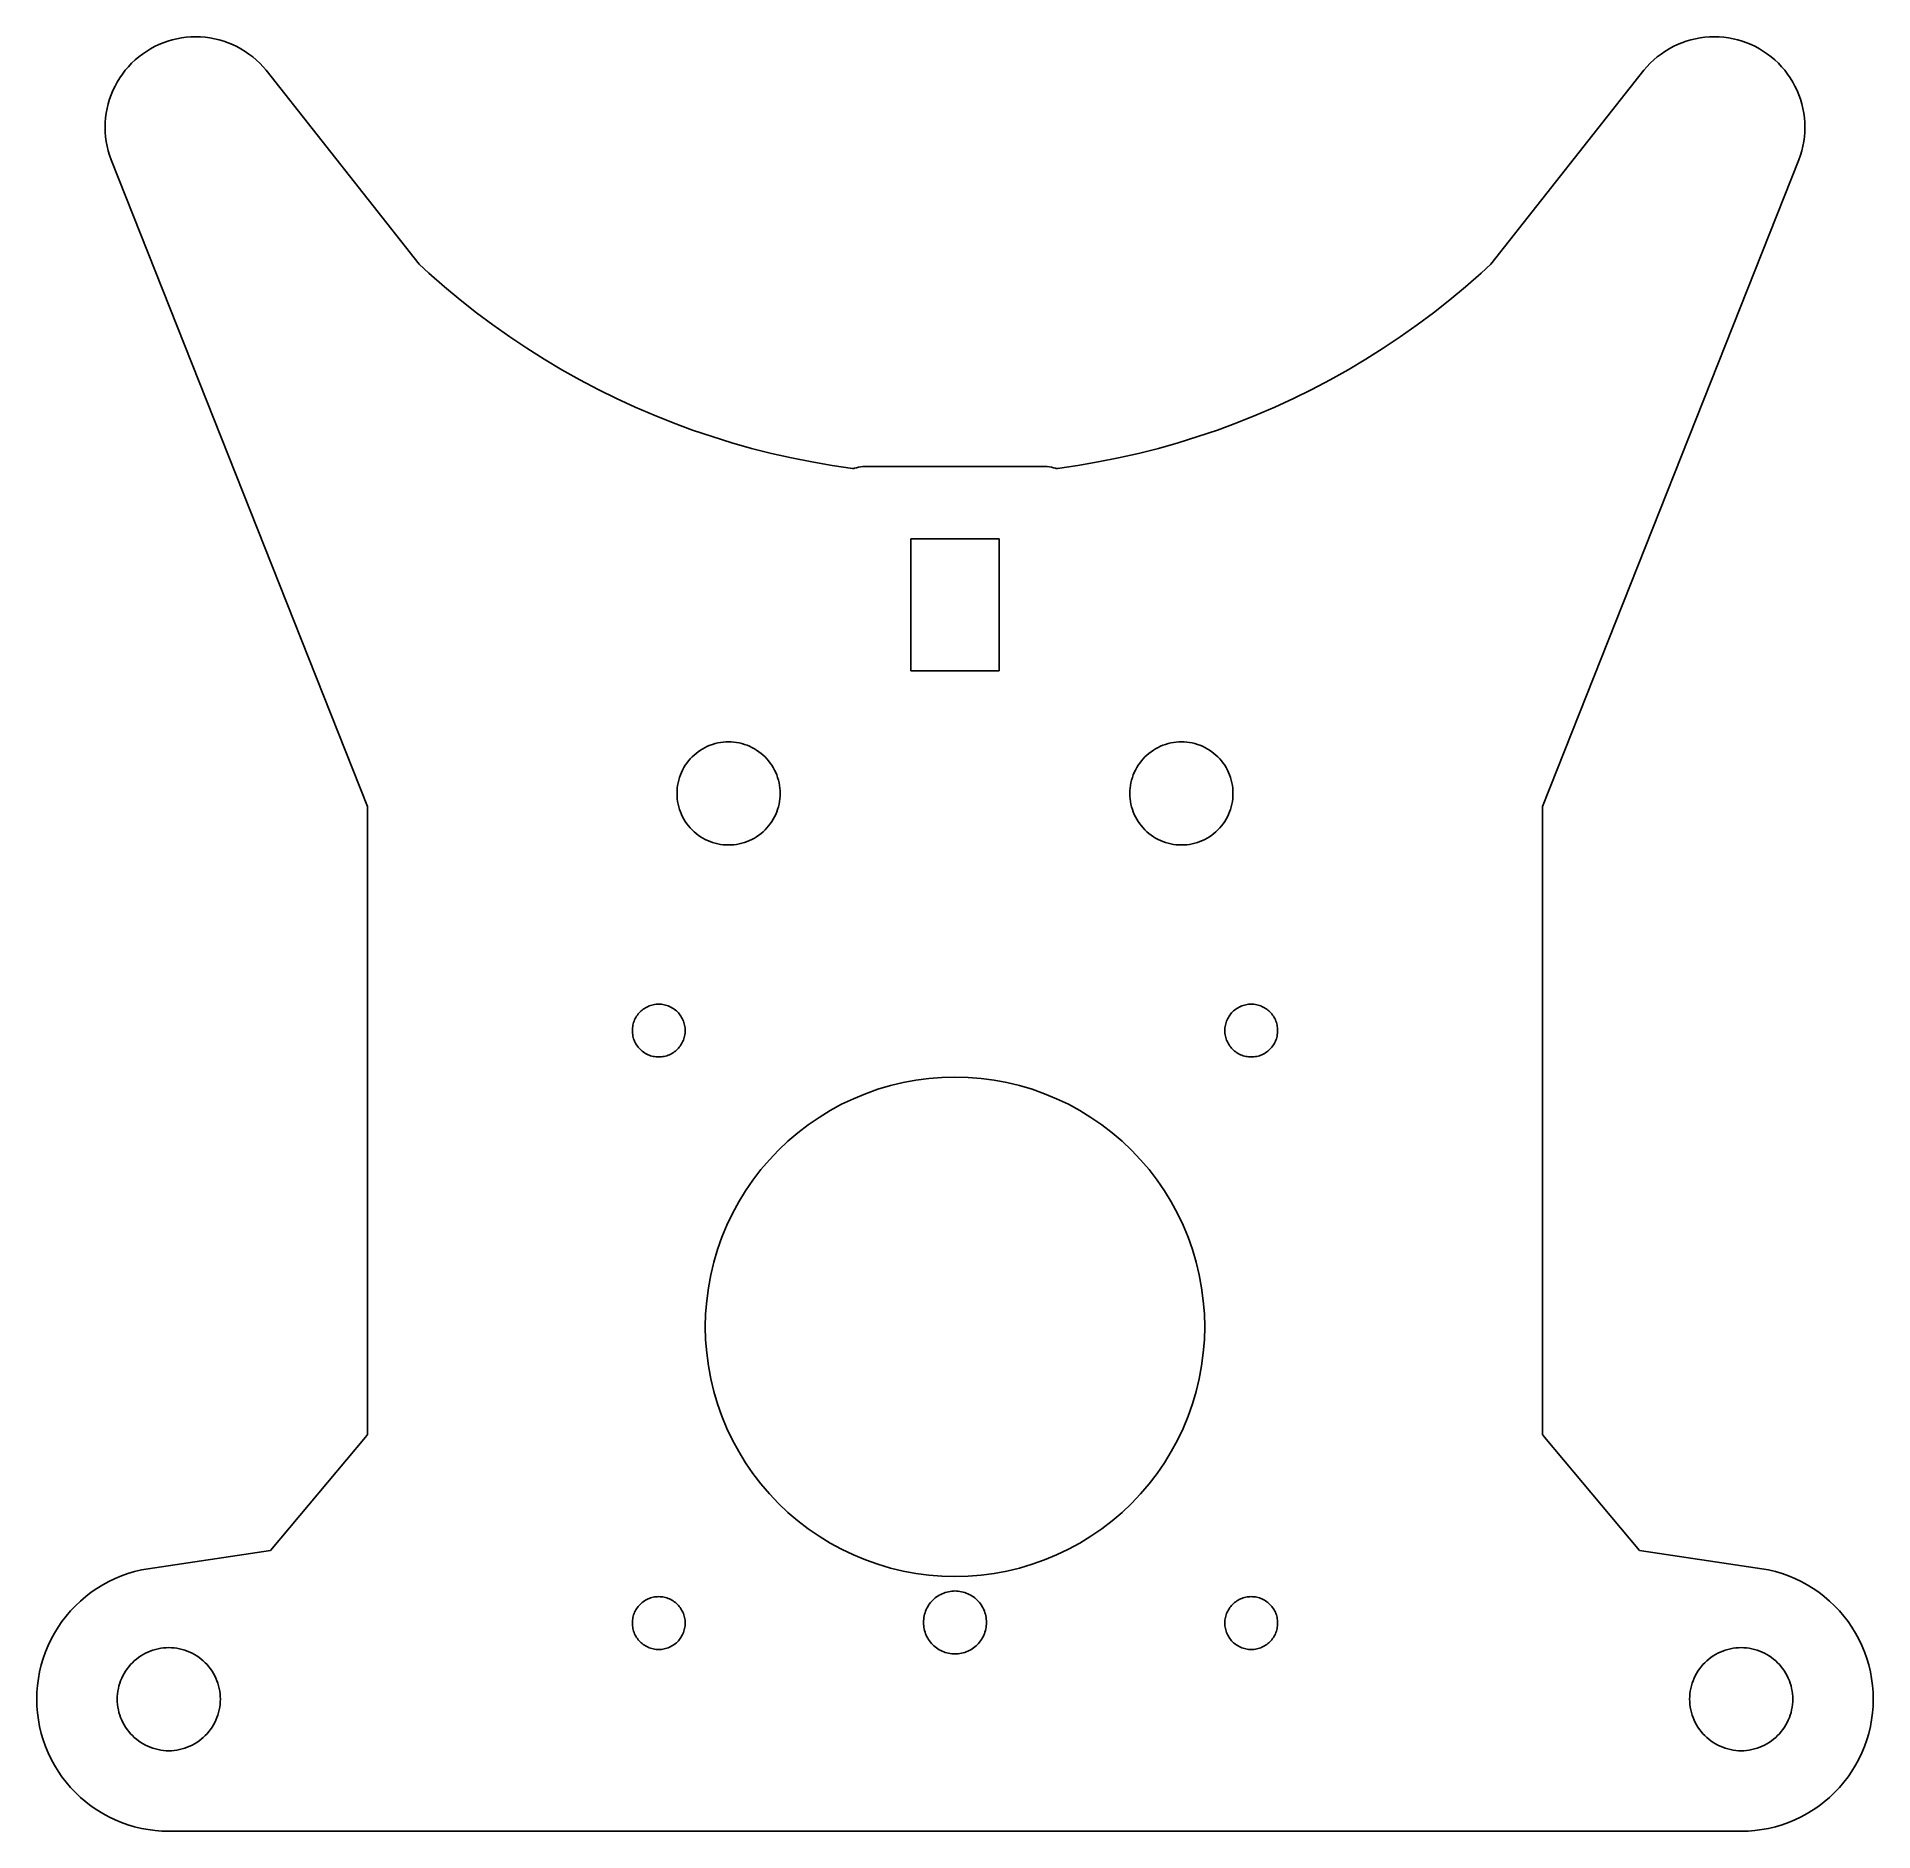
# Model space of a CAD drawing. Header units: metres. Extents: x -73 to 73, y -82 to 60.
import ezdxf

# ---------------------------------------------------------------- set-up
doc = ezdxf.new("R2010")
doc.units = ezdxf.units.M

msp = doc.modelspace()

# ---------------------------------------------------------------- linework, layer by layer
for p, q in [((-62.2255, 59.9047), (-62.5869, 59.7976)), ((-61.8589, 59.9927), (-62.2255, 59.9047)), ((-61.4883, 60.0614), (-61.8589, 59.9927)), ((-61.1146, 60.1105), (-61.4883, 60.0614)), ((-60.7388, 60.1401), (-61.1146, 60.1105)), ((-60.362, 60.15), (-60.7388, 60.1401)), ((-59.9852, 60.1401), (-60.362, 60.15)), ((-59.6094, 60.1105), (-59.9852, 60.1401)), ((-59.2356, 60.0614), (-59.6094, 60.1105)), ((-58.865, 59.9927), (-59.2356, 60.0614)), ((-58.4985, 59.9047), (-58.865, 59.9927)), ((-58.137, 59.7976), (-58.4985, 59.9047)), ((58.4985, 59.9047), (58.137, 59.7976)), ((58.865, 59.9927), (58.4985, 59.9047)), ((59.2356, 60.0614), (58.865, 59.9927)), ((59.6094, 60.1105), (59.2356, 60.0614)), ((59.9852, 60.1401), (59.6094, 60.1105)), ((60.362, 60.15), (59.9852, 60.1401)), ((60.7388, 60.1401), (60.362, 60.15)), ((61.1146, 60.1105), (60.7388, 60.1401)), ((61.4883, 60.0614), (61.1146, 60.1105)), ((61.8589, 59.9927), (61.4883, 60.0614)), ((62.2255, 59.9047), (61.8589, 59.9927)), ((62.5869, 59.7976), (62.2255, 59.9047)), ((-64.8931, 58.5454), (-65.1797, 58.3006)), ((-64.594, 58.7749), (-64.8931, 58.5454)), ((-64.2834, 58.9884), (-64.594, 58.7749)), ((-63.962, 59.1854), (-64.2834, 58.9884)), ((-63.6307, 59.3652), (-63.962, 59.1854)), ((-63.2905, 59.5275), (-63.6307, 59.3652)), ((-62.9422, 59.6718), (-63.2905, 59.5275)), ((-62.5869, 59.7976), (-62.9422, 59.6718)), ((-57.7817, 59.6718), (-58.137, 59.7976)), ((-57.4335, 59.5275), (-57.7817, 59.6718)), ((-57.0932, 59.3652), (-57.4335, 59.5275)), ((-56.762, 59.1854), (-57.0932, 59.3652)), ((-56.4406, 58.9884), (-56.762, 59.1854)), ((-56.1299, 58.7749), (-56.4406, 58.9884)), ((-55.8309, 58.5454), (-56.1299, 58.7749)), ((-55.5442, 58.3006), (-55.8309, 58.5454)), ((55.8309, 58.5454), (55.5442, 58.3006)), ((56.1299, 58.7749), (55.8309, 58.5454)), ((56.4406, 58.9884), (56.1299, 58.7749)), ((56.762, 59.1854), (56.4406, 58.9884)), ((57.0932, 59.3652), (56.762, 59.1854)), ((57.4335, 59.5275), (57.0932, 59.3652)), ((57.7817, 59.6718), (57.4335, 59.5275)), ((58.137, 59.7976), (57.7817, 59.6718)), ((62.9422, 59.6718), (62.5869, 59.7976)), ((63.2905, 59.5275), (62.9422, 59.6718)), ((63.6307, 59.3652), (63.2905, 59.5275)), ((63.962, 59.1854), (63.6307, 59.3652)), ((64.2834, 58.9884), (63.962, 59.1854)), ((64.594, 58.7749), (64.2834, 58.9884)), ((64.8931, 58.5454), (64.594, 58.7749)), ((65.1797, 58.3006), (64.8931, 58.5454)), ((-66.1869, 57.1821), (-66.4004, 56.8714)), ((-65.9574, 57.4811), (-66.1869, 57.1821)), ((-65.7126, 57.7677), (-65.9574, 57.4811)), ((-65.4531, 58.0412), (-65.7126, 57.7677)), ((-65.1797, 58.3006), (-65.4531, 58.0412)), ((-55.2708, 58.0412), (-55.5442, 58.3006)), ((-55.0113, 57.7677), (-55.2708, 58.0412)), ((-54.7665, 57.4811), (-55.0113, 57.7677)), ((-42.6102, 42.0833), (-54.7665, 57.4811)), ((54.7665, 57.4811), (42.6102, 42.0833)), ((55.0113, 57.7677), (54.7665, 57.4811)), ((55.2708, 58.0412), (55.0113, 57.7677)), ((55.5442, 58.3006), (55.2708, 58.0412)), ((65.4531, 58.0412), (65.1797, 58.3006)), ((65.7126, 57.7677), (65.4531, 58.0412)), ((65.9574, 57.4811), (65.7126, 57.7677)), ((66.1869, 57.1821), (65.9574, 57.4811)), ((66.4004, 56.8714), (66.1869, 57.1821)), ((-67.0837, 55.5302), (-67.2096, 55.1749)), ((-66.9395, 55.8785), (-67.0837, 55.5302)), ((-66.7772, 56.2187), (-66.9395, 55.8785)), ((-66.5974, 56.55), (-66.7772, 56.2187)), ((-66.4004, 56.8714), (-66.5974, 56.55)), ((66.5974, 56.55), (66.4004, 56.8714)), ((66.7772, 56.2187), (66.5974, 56.55)), ((66.9395, 55.8785), (66.7772, 56.2187)), ((67.0837, 55.5302), (66.9395, 55.8785)), ((67.2096, 55.1749), (67.0837, 55.5302)), ((-67.4733, 54.0763), (-67.5225, 53.7026)), ((-67.4046, 54.447), (-67.4733, 54.0763)), ((-67.3166, 54.8135), (-67.4046, 54.447)), ((-67.2096, 55.1749), (-67.3166, 54.8135)), ((67.3166, 54.8135), (67.2096, 55.1749)), ((67.4046, 54.447), (67.3166, 54.8135)), ((67.4733, 54.0763), (67.4046, 54.447)), ((67.5225, 53.7026), (67.4733, 54.0763)), ((-67.5521, 53.3268), (-67.562, 52.95)), ((-67.562, 52.95), (-67.5521, 52.5732)), ((-67.5225, 53.7026), (-67.5521, 53.3268)), ((-67.5521, 52.5732), (-67.5225, 52.1974)), ((67.5521, 53.3268), (67.5225, 53.7026)), ((67.5225, 52.1974), (67.5521, 52.5732)), ((67.562, 52.95), (67.5521, 53.3268)), ((67.5521, 52.5732), (67.562, 52.95)), ((-67.5225, 52.1974), (-67.4733, 51.8237)), ((-67.4733, 51.8237), (-67.4046, 51.453)), ((-67.4046, 51.453), (-67.3166, 51.0865)), ((67.3166, 51.0865), (67.4046, 51.453)), ((67.4046, 51.453), (67.4733, 51.8237)), ((67.4733, 51.8237), (67.5225, 52.1974)), ((-67.3166, 51.0865), (-67.2096, 50.7251)), ((-67.2096, 50.7251), (-67.0837, 50.3698)), ((-67.0837, 50.3698), (-46.7, -1.0495)), ((46.7, -1.0495), (67.0837, 50.3698)), ((67.0837, 50.3698), (67.2096, 50.7251)), ((67.2096, 50.7251), (67.3166, 51.0865)), ((-41.8207, 41.3534), (-42.6102, 42.0833)), ((-40.5905, 40.2746), (-41.8207, 41.3534)), ((41.8207, 41.3534), (40.5905, 40.2746)), ((42.6102, 42.0833), (41.8207, 41.3534)), ((-39.3325, 39.2284), (-40.5905, 40.2746)), ((40.5905, 40.2746), (39.3325, 39.2284)), ((-38.0476, 38.2154), (-39.3325, 39.2284)), ((-36.7366, 37.2364), (-38.0476, 38.2154)), ((38.0476, 38.2154), (36.7366, 37.2364)), ((39.3325, 39.2284), (38.0476, 38.2154)), ((-35.4004, 36.2921), (-36.7366, 37.2364)), ((36.7366, 37.2364), (35.4004, 36.2921)), ((-34.0399, 35.3831), (-35.4004, 36.2921)), ((-32.6562, 34.51), (-34.0399, 35.3831)), ((34.0399, 35.3831), (32.6562, 34.51)), ((35.4004, 36.2921), (34.0399, 35.3831)), ((-31.25, 33.6734), (-32.6562, 34.51)), ((-29.8224, 32.8739), (-31.25, 33.6734)), ((31.25, 33.6734), (29.8224, 32.8739)), ((32.6562, 34.51), (31.25, 33.6734)), ((-28.3744, 32.1121), (-29.8224, 32.8739)), ((29.8224, 32.8739), (28.3744, 32.1121)), ((-26.9069, 31.3884), (-28.3744, 32.1121)), ((-25.421, 30.7034), (-26.9069, 31.3884)), ((-23.9177, 30.0575), (-25.421, 30.7034)), ((25.421, 30.7034), (23.9177, 30.0575)), ((26.9069, 31.3884), (25.421, 30.7034)), ((28.3744, 32.1121), (26.9069, 31.3884)), ((-22.398, 29.4512), (-23.9177, 30.0575)), ((-20.8629, 28.8849), (-22.398, 29.4512)), ((22.398, 29.4512), (20.8629, 28.8849)), ((23.9177, 30.0575), (22.398, 29.4512)), ((-19.3136, 28.359), (-20.8629, 28.8849)), ((-17.7509, 27.8738), (-19.3136, 28.359)), ((-16.1762, 27.4296), (-17.7509, 27.8738)), ((17.7509, 27.8738), (16.1762, 27.4296)), ((19.3136, 28.359), (17.7509, 27.8738)), ((20.8629, 28.8849), (19.3136, 28.359)), ((-14.5903, 27.0269), (-16.1762, 27.4296)), ((-12.9945, 26.6658), (-14.5903, 27.0269)), ((-11.3897, 26.3466), (-12.9945, 26.6658)), ((-9.77715, 26.0695), (-11.3897, 26.3466)), ((11.3897, 26.3466), (9.77715, 26.0695)), ((12.9945, 26.6658), (11.3897, 26.3466)), ((14.5903, 27.0269), (12.9945, 26.6658)), ((16.1762, 27.4296), (14.5903, 27.0269)), ((-8.15788, 25.8347), (-9.77715, 26.0695)), ((-8.04958, 25.8219), (-8.15788, 25.8347)), ((-7.98885, 25.8434), (-8.04958, 25.8219)), ((-7.82822, 25.891), (-7.98885, 25.8434)), ((-7.66531, 25.9301), (-7.82822, 25.891)), ((-7.50058, 25.9606), (-7.66531, 25.9301)), ((-7.33449, 25.9825), (-7.50058, 25.9606)), ((-7.16747, 25.9956), (-7.33449, 25.9825)), ((-6.99998, 26), (-7.16747, 25.9956)), ((7, 26), (-6.99998, 26)), ((7.16747, 25.9956), (7, 26)), ((7.33449, 25.9825), (7.16747, 25.9956)), ((7.50058, 25.9606), (7.33449, 25.9825)), ((7.66531, 25.9301), (7.50058, 25.9606)), ((7.82822, 25.891), (7.66531, 25.9301)), ((7.98885, 25.8434), (7.82822, 25.891)), ((8.04958, 25.8219), (7.98885, 25.8434)), ((8.15788, 25.8347), (8.04958, 25.8219)), ((9.77715, 26.0695), (8.15788, 25.8347)), ((-3.5, 9.75), (-3.5, 20.25)), ((-3.5, 20.25), (3.5, 20.25)), ((3.5, 20.25), (3.5, 9.75)), ((3.5, 9.75), (-3.5, 9.75)), ((-20.8991, 2.89912), (-20.7434, 3.04689)), ((-20.7434, 3.04689), (-20.5802, 3.18629)), ((-20.5802, 3.18629), (-20.4099, 3.31696)), ((-20.4099, 3.31696), (-20.233, 3.43854)), ((-20.233, 3.43854), (-20.05, 3.55069)), ((-20.05, 3.55069), (-19.8614, 3.65312)), ((-19.8614, 3.65312), (-19.6676, 3.74553)), ((-19.6676, 3.74553), (-19.4693, 3.82767)), ((-19.4693, 3.82767), (-19.267, 3.89932)), ((-19.267, 3.89932), (-19.0612, 3.96028)), ((-19.0612, 3.96028), (-18.8524, 4.01039)), ((-18.8524, 4.01039), (-18.6414, 4.04951)), ((-18.6414, 4.04951), (-18.4286, 4.07753)), ((-18.4286, 4.07753), (-18.2146, 4.09438)), ((-18.2146, 4.09438), (-18, 4.09999)), ((-18, 4.09999), (-17.7854, 4.09438)), ((-17.7854, 4.09438), (-17.5714, 4.07753)), ((-17.5714, 4.07753), (-17.3586, 4.04951)), ((-17.3586, 4.04951), (-17.1476, 4.01039)), ((-17.1476, 4.01039), (-16.9388, 3.96028)), ((-16.9388, 3.96028), (-16.733, 3.89932)), ((-16.733, 3.89932), (-16.5307, 3.82767)), ((-16.5307, 3.82767), (-16.3324, 3.74553)), ((-16.3324, 3.74553), (-16.1386, 3.65312)), ((-16.1386, 3.65312), (-15.95, 3.55069)), ((-15.95, 3.55069), (-15.767, 3.43854)), ((-15.767, 3.43854), (-15.5901, 3.31696)), ((-15.5901, 3.31696), (-15.4198, 3.18629)), ((-15.4198, 3.18629), (-15.2566, 3.04689)), ((-15.2566, 3.04689), (-15.1009, 2.89912)), ((15.1009, 2.89912), (15.2566, 3.04689)), ((15.2566, 3.04689), (15.4198, 3.18629)), ((15.4198, 3.18629), (15.5901, 3.31696)), ((15.5901, 3.31696), (15.767, 3.43854)), ((15.767, 3.43854), (15.95, 3.55069)), ((15.95, 3.55069), (16.1386, 3.65312)), ((16.1386, 3.65312), (16.3324, 3.74553)), ((16.3324, 3.74553), (16.5307, 3.82767)), ((16.5307, 3.82767), (16.733, 3.89932)), ((16.733, 3.89932), (16.9388, 3.96028)), ((16.9388, 3.96028), (17.1476, 4.01039)), ((17.1476, 4.01039), (17.3586, 4.04951)), ((17.3586, 4.04951), (17.5714, 4.07753)), ((17.5714, 4.07753), (17.7854, 4.09438)), ((17.7854, 4.09438), (18, 4.09999)), ((18, 4.09999), (18.2146, 4.09438)), ((18.2146, 4.09438), (18.4286, 4.07753)), ((18.4286, 4.07753), (18.6414, 4.04951)), ((18.6414, 4.04951), (18.8524, 4.01039)), ((18.8524, 4.01039), (19.0612, 3.96028)), ((19.0612, 3.96028), (19.267, 3.89932)), ((19.267, 3.89932), (19.4693, 3.82767)), ((19.4693, 3.82767), (19.6676, 3.74553)), ((19.6676, 3.74553), (19.8614, 3.65312)), ((19.8614, 3.65312), (20.05, 3.55069)), ((20.05, 3.55069), (20.233, 3.43854)), ((20.233, 3.43854), (20.4099, 3.31696)), ((20.4099, 3.31696), (20.5802, 3.18629)), ((20.5802, 3.18629), (20.7434, 3.04689)), ((20.7434, 3.04689), (20.8991, 2.89912)), ((-21.8993, 1.26697), (-21.8277, 1.4693)), ((-21.8277, 1.4693), (-21.7455, 1.66762)), ((-21.7455, 1.66762), (-21.6531, 1.86136)), ((-21.6531, 1.86136), (-21.5507, 2.04999)), ((-21.5507, 2.04999), (-21.4385, 2.23302)), ((-21.4385, 2.23302), (-21.317, 2.40991)), ((-21.317, 2.40991), (-21.1863, 2.5802)), ((-21.1863, 2.5802), (-21.0469, 2.74342)), ((-21.0469, 2.74342), (-20.8991, 2.89912)), ((-15.1009, 2.89912), (-14.9531, 2.74342)), ((-14.9531, 2.74342), (-14.8137, 2.5802)), ((-14.8137, 2.5802), (-14.683, 2.40991)), ((-14.683, 2.40991), (-14.5614, 2.23302)), ((-14.5614, 2.23302), (-14.4493, 2.04999)), ((-14.4493, 2.04999), (-14.3469, 1.86136)), ((-14.3469, 1.86136), (-14.2545, 1.66762)), ((-14.2545, 1.66762), (-14.1723, 1.4693)), ((-14.1723, 1.4693), (-14.1007, 1.26697)), ((14.1007, 1.26697), (14.1723, 1.4693)), ((14.1723, 1.4693), (14.2545, 1.66762)), ((14.2545, 1.66762), (14.3469, 1.86136)), ((14.3469, 1.86136), (14.4493, 2.04999)), ((14.4493, 2.04999), (14.5614, 2.23302)), ((14.5614, 2.23302), (14.683, 2.40991)), ((14.683, 2.40991), (14.8137, 2.5802)), ((14.8137, 2.5802), (14.9531, 2.74342)), ((14.9531, 2.74342), (15.1009, 2.89912)), ((20.8991, 2.89912), (21.0469, 2.74342)), ((21.0469, 2.74342), (21.1863, 2.5802)), ((21.1863, 2.5802), (21.317, 2.40991)), ((21.317, 2.40991), (21.4385, 2.23302)), ((21.4385, 2.23302), (21.5507, 2.04999)), ((21.5507, 2.04999), (21.6531, 1.86136)), ((21.6531, 1.86136), (21.7455, 1.66762)), ((21.7455, 1.66762), (21.8277, 1.4693)), ((21.8277, 1.4693), (21.8993, 1.26697)), ((-22.1, 0), (-22.0944, 0.21457)), ((-22.0944, -0.21457), (-22.1, 0)), ((-22.0944, 0.21457), (-22.0775, 0.42856)), ((-22.0775, 0.42856), (-22.0495, 0.64137)), ((-22.0495, 0.64137), (-22.0104, 0.85243)), ((-22.0104, 0.85243), (-21.9603, 1.06116)), ((-21.9603, 1.06116), (-21.8993, 1.26697)), ((-14.1007, 1.26697), (-14.0397, 1.06116)), ((-14.0397, 1.06116), (-13.9896, 0.85243)), ((-13.9896, 0.85243), (-13.9505, 0.64137)), ((-13.9505, 0.64137), (-13.9225, 0.42856)), ((-13.9225, 0.42856), (-13.9056, 0.21457)), ((-13.9056, 0.21457), (-13.9, 0)), ((-13.9, 0), (-13.9056, -0.21457)), ((13.9, 0), (13.9056, 0.21457)), ((13.9056, -0.21457), (13.9, 0)), ((13.9056, 0.21457), (13.9225, 0.42856)), ((13.9225, 0.42856), (13.9505, 0.64137)), ((13.9505, 0.64137), (13.9896, 0.85243)), ((13.9896, 0.85243), (14.0397, 1.06116)), ((14.0397, 1.06116), (14.1007, 1.26697)), ((21.8993, 1.26697), (21.9603, 1.06116)), ((21.9603, 1.06116), (22.0104, 0.85243)), ((22.0104, 0.85243), (22.0495, 0.64137)), ((22.0495, 0.64137), (22.0775, 0.42856)), ((22.0775, 0.42856), (22.0944, 0.21457)), ((22.0944, 0.21457), (22.1, 0)), ((22.1, 0), (22.0944, -0.21457)), ((-46.7, -1.0495), (-46.7, -50.9632)), ((-22.0775, -0.42856), (-22.0944, -0.21457)), ((-22.0495, -0.64137), (-22.0775, -0.42856)), ((-22.0104, -0.85243), (-22.0495, -0.64137)), ((-21.9603, -1.06116), (-22.0104, -0.85243)), ((-21.8993, -1.26697), (-21.9603, -1.06116)), ((-21.8277, -1.4693), (-21.8993, -1.26697)), ((-14.1007, -1.26697), (-14.1723, -1.4693)), ((-14.0397, -1.06116), (-14.1007, -1.26697)), ((-13.9896, -0.85243), (-14.0397, -1.06116)), ((-13.9505, -0.64137), (-13.9896, -0.85243)), ((-13.9225, -0.42856), (-13.9505, -0.64137)), ((-13.9056, -0.21457), (-13.9225, -0.42856)), ((13.9225, -0.42856), (13.9056, -0.21457)), ((13.9505, -0.64137), (13.9225, -0.42856)), ((13.9896, -0.85243), (13.9505, -0.64137)), ((14.0397, -1.06116), (13.9896, -0.85243)), ((14.1007, -1.26697), (14.0397, -1.06116)), ((14.1723, -1.4693), (14.1007, -1.26697)), ((21.8993, -1.26697), (21.8277, -1.4693)), ((21.9603, -1.06116), (21.8993, -1.26697)), ((22.0104, -0.85243), (21.9603, -1.06116)), ((22.0495, -0.64137), (22.0104, -0.85243)), ((22.0775, -0.42856), (22.0495, -0.64137)), ((22.0944, -0.21457), (22.0775, -0.42856)), ((46.7, -50.9632), (46.7, -1.0495)), ((-21.7455, -1.66762), (-21.8277, -1.4693)), ((-21.6531, -1.86136), (-21.7455, -1.66762)), ((-21.5507, -2.04999), (-21.6531, -1.86136)), ((-21.4385, -2.23302), (-21.5507, -2.04999)), ((-21.317, -2.40991), (-21.4385, -2.23302)), ((-21.1863, -2.5802), (-21.317, -2.40991)), ((-21.0469, -2.74342), (-21.1863, -2.5802)), ((-20.8991, -2.89912), (-21.0469, -2.74342)), ((-20.7434, -3.04689), (-20.8991, -2.89912)), ((-15.1009, -2.89912), (-15.2566, -3.04689)), ((-14.9531, -2.74342), (-15.1009, -2.89912)), ((-14.8137, -2.5802), (-14.9531, -2.74342)), ((-14.683, -2.40991), (-14.8137, -2.5802)), ((-14.5614, -2.23302), (-14.683, -2.40991)), ((-14.4493, -2.04999), (-14.5614, -2.23302)), ((-14.3469, -1.86136), (-14.4493, -2.04999)), ((-14.2545, -1.66762), (-14.3469, -1.86136)), ((-14.1723, -1.4693), (-14.2545, -1.66762)), ((14.2545, -1.66762), (14.1723, -1.4693)), ((14.3469, -1.86136), (14.2545, -1.66762)), ((14.4493, -2.04999), (14.3469, -1.86136)), ((14.5614, -2.23302), (14.4493, -2.04999)), ((14.683, -2.40991), (14.5614, -2.23302)), ((14.8137, -2.5802), (14.683, -2.40991)), ((14.9531, -2.74342), (14.8137, -2.5802)), ((15.1009, -2.89912), (14.9531, -2.74342)), ((15.2566, -3.04689), (15.1009, -2.89912)), ((20.8991, -2.89912), (20.7434, -3.04689)), ((21.0469, -2.74342), (20.8991, -2.89912)), ((21.1863, -2.5802), (21.0469, -2.74342)), ((21.317, -2.40991), (21.1863, -2.5802)), ((21.4385, -2.23302), (21.317, -2.40991)), ((21.5507, -2.04999), (21.4385, -2.23302)), ((21.6531, -1.86136), (21.5507, -2.04999)), ((21.7455, -1.66762), (21.6531, -1.86136)), ((21.8277, -1.4693), (21.7455, -1.66762)), ((-20.5802, -3.18629), (-20.7434, -3.04689)), ((-20.4099, -3.31696), (-20.5802, -3.18629)), ((-20.233, -3.43854), (-20.4099, -3.31696)), ((-20.05, -3.55069), (-20.233, -3.43854)), ((-19.8614, -3.65312), (-20.05, -3.55069)), ((-19.6676, -3.74553), (-19.8614, -3.65312)), ((-19.4693, -3.82767), (-19.6676, -3.74553)), ((-19.267, -3.89932), (-19.4693, -3.82767)), ((-19.0612, -3.96028), (-19.267, -3.89932)), ((-18.8524, -4.01039), (-19.0612, -3.96028)), ((-18.6414, -4.04951), (-18.8524, -4.01039)), ((-18.4286, -4.07753), (-18.6414, -4.04951)), ((-18.2146, -4.09438), (-18.4286, -4.07753)), ((-18, -4.09999), (-18.2146, -4.09438)), ((-17.7854, -4.09438), (-18, -4.09999)), ((-17.5714, -4.07753), (-17.7854, -4.09438)), ((-17.3586, -4.04951), (-17.5714, -4.07753)), ((-17.1476, -4.01039), (-17.3586, -4.04951)), ((-16.9388, -3.96028), (-17.1476, -4.01039)), ((-16.733, -3.89932), (-16.9388, -3.96028)), ((-16.5307, -3.82767), (-16.733, -3.89932)), ((-16.3324, -3.74553), (-16.5307, -3.82767)), ((-16.1386, -3.65312), (-16.3324, -3.74553)), ((-15.95, -3.55069), (-16.1386, -3.65312)), ((-15.767, -3.43854), (-15.95, -3.55069)), ((-15.5901, -3.31696), (-15.767, -3.43854)), ((-15.4198, -3.18629), (-15.5901, -3.31696)), ((-15.2566, -3.04689), (-15.4198, -3.18629)), ((15.4198, -3.18629), (15.2566, -3.04689)), ((15.5901, -3.31696), (15.4198, -3.18629)), ((15.767, -3.43854), (15.5901, -3.31696)), ((15.95, -3.55069), (15.767, -3.43854)), ((16.1386, -3.65312), (15.95, -3.55069)), ((16.3324, -3.74553), (16.1386, -3.65312)), ((16.5307, -3.82767), (16.3324, -3.74553)), ((16.733, -3.89932), (16.5307, -3.82767)), ((16.9388, -3.96028), (16.733, -3.89932)), ((17.1476, -4.01039), (16.9388, -3.96028)), ((17.3586, -4.04951), (17.1476, -4.01039)), ((17.5714, -4.07753), (17.3586, -4.04951)), ((17.7854, -4.09438), (17.5714, -4.07753)), ((18, -4.09999), (17.7854, -4.09438)), ((18.2146, -4.09438), (18, -4.09999)), ((18.4286, -4.07753), (18.2146, -4.09438)), ((18.6414, -4.04951), (18.4286, -4.07753)), ((18.8524, -4.01039), (18.6414, -4.04951)), ((19.0612, -3.96028), (18.8524, -4.01039)), ((19.267, -3.89932), (19.0612, -3.96028)), ((19.4693, -3.82767), (19.267, -3.89932)), ((19.6676, -3.74553), (19.4693, -3.82767)), ((19.8614, -3.65312), (19.6676, -3.74553)), ((20.05, -3.55069), (19.8614, -3.65312)), ((20.233, -3.43854), (20.05, -3.55069)), ((20.4099, -3.31696), (20.233, -3.43854)), ((20.5802, -3.18629), (20.4099, -3.31696)), ((20.7434, -3.04689), (20.5802, -3.18629)), ((-25.182, -17.5284), (-25.1106, -17.4448)), ((-25.1106, -17.4448), (-25.0349, -17.3651)), ((-25.0349, -17.3651), (-24.9552, -17.2894)), ((-24.9552, -17.2894), (-24.8716, -17.218)), ((-24.8716, -17.218), (-24.7843, -17.1511)), ((-24.7843, -17.1511), (-24.6937, -17.0888)), ((-24.6937, -17.0888), (-24.6, -17.0313)), ((-24.6, -17.0313), (-24.5034, -16.9789)), ((-24.5034, -16.9789), (-24.4041, -16.9315)), ((-24.4041, -16.9315), (-24.3026, -16.8895)), ((-24.3026, -16.8895), (-24.1989, -16.8528)), ((-24.1989, -16.8528), (-24.0935, -16.8215)), ((-24.0935, -16.8215), (-23.9866, -16.7959)), ((-23.9866, -16.7959), (-23.8785, -16.7758)), ((-23.8785, -16.7758), (-23.7695, -16.7615)), ((-23.7695, -16.7615), (-23.6599, -16.7529)), ((-23.6599, -16.7529), (-23.55, -16.75)), ((-23.55, -16.75), (-23.4401, -16.7529)), ((-23.4401, -16.7529), (-23.3305, -16.7615)), ((-23.3305, -16.7615), (-23.2215, -16.7758)), ((-23.2215, -16.7758), (-23.1134, -16.7959)), ((-23.1134, -16.7959), (-23.0065, -16.8215)), ((-23.0065, -16.8215), (-22.9011, -16.8528)), ((-22.9011, -16.8528), (-22.7974, -16.8895)), ((-22.7974, -16.8895), (-22.6958, -16.9315)), ((-22.6958, -16.9315), (-22.5966, -16.9789)), ((-22.5966, -16.9789), (-22.5, -17.0313)), ((-22.5, -17.0313), (-22.4062, -17.0888)), ((-22.4062, -17.0888), (-22.3156, -17.1511)), ((-22.3156, -17.1511), (-22.2284, -17.218)), ((-22.2284, -17.218), (-22.1448, -17.2894)), ((-22.1448, -17.2894), (-22.0651, -17.3651)), ((-22.0651, -17.3651), (-21.9894, -17.4448)), ((-21.9894, -17.4448), (-21.918, -17.5284)), ((21.918, -17.5284), (21.9894, -17.4448)), ((21.9894, -17.4448), (22.0651, -17.3651)), ((22.0651, -17.3651), (22.1448, -17.2894)), ((22.1448, -17.2894), (22.2284, -17.218)), ((22.2284, -17.218), (22.3156, -17.1511)), ((22.3156, -17.1511), (22.4062, -17.0888)), ((22.4062, -17.0888), (22.5, -17.0313)), ((22.5, -17.0313), (22.5966, -16.9789)), ((22.5966, -16.9789), (22.6958, -16.9315)), ((22.6958, -16.9315), (22.7974, -16.8895)), ((22.7974, -16.8895), (22.9011, -16.8528)), ((22.9011, -16.8528), (23.0065, -16.8215)), ((23.0065, -16.8215), (23.1134, -16.7959)), ((23.1134, -16.7959), (23.2215, -16.7758)), ((23.2215, -16.7758), (23.3305, -16.7615)), ((23.3305, -16.7615), (23.4401, -16.7529)), ((23.4401, -16.7529), (23.55, -16.75)), ((23.55, -16.75), (23.6599, -16.7529)), ((23.6599, -16.7529), (23.7695, -16.7615)), ((23.7695, -16.7615), (23.8785, -16.7758)), ((23.8785, -16.7758), (23.9866, -16.7959)), ((23.9866, -16.7959), (24.0935, -16.8215)), ((24.0935, -16.8215), (24.1989, -16.8528)), ((24.1989, -16.8528), (24.3026, -16.8895)), ((24.3026, -16.8895), (24.4041, -16.9315)), ((24.4041, -16.9315), (24.5034, -16.9789)), ((24.5034, -16.9789), (24.6, -17.0313)), ((24.6, -17.0313), (24.6937, -17.0888)), ((24.6937, -17.0888), (24.7843, -17.1511)), ((24.7843, -17.1511), (24.8716, -17.218)), ((24.8716, -17.218), (24.9552, -17.2894)), ((24.9552, -17.2894), (25.0349, -17.3651)), ((25.0349, -17.3651), (25.1106, -17.4448)), ((25.1106, -17.4448), (25.182, -17.5284)), ((-25.65, -18.85), (-25.6471, -18.7401)), ((-25.6471, -18.9599), (-25.65, -18.85)), ((-25.6471, -18.7401), (-25.6385, -18.6305)), ((-25.6385, -19.0695), (-25.6471, -18.9599)), ((-25.6385, -18.6305), (-25.6241, -18.5215)), ((-25.6241, -18.5215), (-25.6041, -18.4134)), ((-25.6041, -18.4134), (-25.5784, -18.3065)), ((-25.5784, -18.3065), (-25.5472, -18.2011)), ((-25.5472, -18.2011), (-25.5105, -18.0974)), ((-25.5105, -18.0974), (-25.4684, -17.9958)), ((-25.4684, -17.9958), (-25.4211, -17.8966)), ((-25.4211, -17.8966), (-25.3687, -17.8)), ((-25.3687, -17.8), (-25.3112, -17.7063)), ((-25.3112, -17.7063), (-25.2489, -17.6156)), ((-25.2489, -17.6156), (-25.182, -17.5284)), ((-21.918, -17.5284), (-21.8511, -17.6156)), ((-21.8511, -17.6156), (-21.7888, -17.7063)), ((-21.7888, -17.7063), (-21.7313, -17.8)), ((-21.7313, -17.8), (-21.6789, -17.8966)), ((-21.6789, -17.8966), (-21.6315, -17.9958)), ((-21.6315, -17.9958), (-21.5895, -18.0974)), ((-21.5895, -18.0974), (-21.5528, -18.2011)), ((-21.5528, -18.2011), (-21.5215, -18.3065)), ((-21.5215, -18.3065), (-21.4959, -18.4134)), ((-21.4959, -18.4134), (-21.4758, -18.5215)), ((-21.4758, -18.5215), (-21.4615, -18.6305)), ((-21.4615, -18.6305), (-21.4529, -18.7401)), ((-21.4529, -18.9599), (-21.4615, -19.0695)), ((-21.4529, -18.7401), (-21.45, -18.85)), ((-21.45, -18.85), (-21.4529, -18.9599)), ((21.45, -18.85), (21.4529, -18.7401)), ((21.4529, -18.9599), (21.45, -18.85)), ((21.4529, -18.7401), (21.4615, -18.6305)), ((21.4615, -19.0695), (21.4529, -18.9599)), ((21.4615, -18.6305), (21.4758, -18.5215)), ((21.4758, -18.5215), (21.4959, -18.4134)), ((21.4959, -18.4134), (21.5215, -18.3065)), ((21.5215, -18.3065), (21.5528, -18.2011)), ((21.5528, -18.2011), (21.5895, -18.0974)), ((21.5895, -18.0974), (21.6315, -17.9958)), ((21.6315, -17.9958), (21.6789, -17.8966)), ((21.6789, -17.8966), (21.7313, -17.8)), ((21.7313, -17.8), (21.7888, -17.7063)), ((21.7888, -17.7063), (21.8511, -17.6156)), ((21.8511, -17.6156), (21.918, -17.5284)), ((25.182, -17.5284), (25.2489, -17.6156)), ((25.2489, -17.6156), (25.3112, -17.7063)), ((25.3112, -17.7063), (25.3687, -17.8)), ((25.3687, -17.8), (25.4211, -17.8966)), ((25.4211, -17.8966), (25.4684, -17.9958)), ((25.4684, -17.9958), (25.5105, -18.0974)), ((25.5105, -18.0974), (25.5472, -18.2011)), ((25.5472, -18.2011), (25.5784, -18.3065)), ((25.5784, -18.3065), (25.6041, -18.4134)), ((25.6041, -18.4134), (25.6241, -18.5215)), ((25.6241, -18.5215), (25.6385, -18.6305)), ((25.6385, -18.6305), (25.6471, -18.7401)), ((25.6471, -18.9599), (25.6385, -19.0695)), ((25.6471, -18.7401), (25.65, -18.85)), ((25.65, -18.85), (25.6471, -18.9599)), ((-25.6241, -19.1785), (-25.6385, -19.0695)), ((-25.6041, -19.2866), (-25.6241, -19.1785)), ((-25.5784, -19.3935), (-25.6041, -19.2866)), ((-25.5472, -19.4989), (-25.5784, -19.3935)), ((-25.5105, -19.6026), (-25.5472, -19.4989)), ((-25.4684, -19.7041), (-25.5105, -19.6026)), ((-25.4211, -19.8034), (-25.4684, -19.7041)), ((-25.3687, -19.9), (-25.4211, -19.8034)), ((-25.3112, -19.9937), (-25.3687, -19.9)), ((-25.2489, -20.0843), (-25.3112, -19.9937)), ((-25.182, -20.1716), (-25.2489, -20.0843)), ((-25.1106, -20.2552), (-25.182, -20.1716)), ((-25.0349, -20.3349), (-25.1106, -20.2552)), ((-24.9552, -20.4106), (-25.0349, -20.3349)), ((-24.8716, -20.482), (-24.9552, -20.4106)), ((-22.1448, -20.4106), (-22.2284, -20.482)), ((-22.0651, -20.3349), (-22.1448, -20.4106)), ((-21.9894, -20.2552), (-22.0651, -20.3349)), ((-21.918, -20.1716), (-21.9894, -20.2552)), ((-21.8511, -20.0843), (-21.918, -20.1716)), ((-21.7888, -19.9937), (-21.8511, -20.0843)), ((-21.7313, -19.9), (-21.7888, -19.9937)), ((-21.6789, -19.8034), (-21.7313, -19.9)), ((-21.6315, -19.7041), (-21.6789, -19.8034)), ((-21.5895, -19.6026), (-21.6315, -19.7041)), ((-21.5528, -19.4989), (-21.5895, -19.6026)), ((-21.5215, -19.3935), (-21.5528, -19.4989)), ((-21.4959, -19.2866), (-21.5215, -19.3935)), ((-21.4758, -19.1785), (-21.4959, -19.2866)), ((-21.4615, -19.0695), (-21.4758, -19.1785)), ((21.4758, -19.1785), (21.4615, -19.0695)), ((21.4959, -19.2866), (21.4758, -19.1785)), ((21.5215, -19.3935), (21.4959, -19.2866)), ((21.5528, -19.4989), (21.5215, -19.3935)), ((21.5895, -19.6026), (21.5528, -19.4989)), ((21.6315, -19.7041), (21.5895, -19.6026)), ((21.6789, -19.8034), (21.6315, -19.7041)), ((21.7313, -19.9), (21.6789, -19.8034)), ((21.7888, -19.9937), (21.7313, -19.9)), ((21.8511, -20.0843), (21.7888, -19.9937)), ((21.918, -20.1716), (21.8511, -20.0843)), ((21.9894, -20.2552), (21.918, -20.1716)), ((22.0651, -20.3349), (21.9894, -20.2552)), ((22.1448, -20.4106), (22.0651, -20.3349)), ((22.2284, -20.482), (22.1448, -20.4106)), ((24.9552, -20.4106), (24.8716, -20.482)), ((25.0349, -20.3349), (24.9552, -20.4106)), ((25.1106, -20.2552), (25.0349, -20.3349)), ((25.182, -20.1716), (25.1106, -20.2552)), ((25.2489, -20.0843), (25.182, -20.1716)), ((25.3112, -19.9937), (25.2489, -20.0843)), ((25.3687, -19.9), (25.3112, -19.9937)), ((25.4211, -19.8034), (25.3687, -19.9)), ((25.4684, -19.7041), (25.4211, -19.8034)), ((25.5105, -19.6026), (25.4684, -19.7041)), ((25.5472, -19.4989), (25.5105, -19.6026)), ((25.5784, -19.3935), (25.5472, -19.4989)), ((25.6041, -19.2866), (25.5784, -19.3935)), ((25.6241, -19.1785), (25.6041, -19.2866)), ((25.6385, -19.0695), (25.6241, -19.1785)), ((-24.7843, -20.5489), (-24.8716, -20.482)), ((-24.6937, -20.6112), (-24.7843, -20.5489)), ((-24.6, -20.6686), (-24.6937, -20.6112)), ((-24.5034, -20.7211), (-24.6, -20.6686)), ((-24.4041, -20.7684), (-24.5034, -20.7211)), ((-24.3026, -20.8105), (-24.4041, -20.7684)), ((-24.1989, -20.8472), (-24.3026, -20.8105)), ((-24.0935, -20.8784), (-24.1989, -20.8472)), ((-23.9866, -20.9041), (-24.0935, -20.8784)), ((-23.8785, -20.9241), (-23.9866, -20.9041)), ((-23.7695, -20.9385), (-23.8785, -20.9241)), ((-23.6599, -20.9471), (-23.7695, -20.9385)), ((-23.55, -20.95), (-23.6599, -20.9471)), ((-23.4401, -20.9471), (-23.55, -20.95)), ((-23.3305, -20.9385), (-23.4401, -20.9471)), ((-23.2215, -20.9241), (-23.3305, -20.9385)), ((-23.1134, -20.9041), (-23.2215, -20.9241)), ((-23.0065, -20.8784), (-23.1134, -20.9041)), ((-22.9011, -20.8472), (-23.0065, -20.8784)), ((-22.7974, -20.8105), (-22.9011, -20.8472)), ((-22.6958, -20.7684), (-22.7974, -20.8105)), ((-22.5966, -20.7211), (-22.6958, -20.7684)), ((-22.5, -20.6686), (-22.5966, -20.7211)), ((-22.4062, -20.6112), (-22.5, -20.6686)), ((-22.3156, -20.5489), (-22.4062, -20.6112)), ((-22.2284, -20.482), (-22.3156, -20.5489)), ((22.3156, -20.5489), (22.2284, -20.482)), ((22.4062, -20.6112), (22.3156, -20.5489)), ((22.5, -20.6686), (22.4062, -20.6112)), ((22.5966, -20.7211), (22.5, -20.6686)), ((22.6958, -20.7684), (22.5966, -20.7211)), ((22.7974, -20.8105), (22.6958, -20.7684)), ((22.9011, -20.8472), (22.7974, -20.8105)), ((23.0065, -20.8784), (22.9011, -20.8472)), ((23.1134, -20.9041), (23.0065, -20.8784)), ((23.2215, -20.9241), (23.1134, -20.9041)), ((23.3305, -20.9385), (23.2215, -20.9241)), ((23.4401, -20.9471), (23.3305, -20.9385)), ((23.55, -20.95), (23.4401, -20.9471)), ((23.6599, -20.9471), (23.55, -20.95)), ((23.7695, -20.9385), (23.6599, -20.9471)), ((23.8785, -20.9241), (23.7695, -20.9385)), ((23.9866, -20.9041), (23.8785, -20.9241)), ((24.0935, -20.8784), (23.9866, -20.9041)), ((24.1989, -20.8472), (24.0935, -20.8784)), ((24.3026, -20.8105), (24.1989, -20.8472)), ((24.4041, -20.7684), (24.3026, -20.8105)), ((24.5034, -20.7211), (24.4041, -20.7684)), ((24.6, -20.6686), (24.5034, -20.7211)), ((24.6937, -20.6112), (24.6, -20.6686)), ((24.7843, -20.5489), (24.6937, -20.6112)), ((24.8716, -20.482), (24.7843, -20.5489)), ((-6.13397, -23.5215), (-5.13756, -23.2264)), ((-5.13756, -23.2264), (-4.12704, -22.9838)), ((-4.12704, -22.9838), (-3.10521, -22.7944)), ((-3.10521, -22.7944), (-2.07487, -22.6587)), ((-2.07487, -22.6587), (-1.03886, -22.5772)), ((-1.03886, -22.5772), (0, -22.55)), ((0, -22.55), (1.03886, -22.5772)), ((1.03886, -22.5772), (2.07487, -22.6587)), ((2.07487, -22.6587), (3.10521, -22.7944)), ((3.10521, -22.7944), (4.12704, -22.9838)), ((4.12704, -22.9838), (5.13756, -23.2264)), ((5.13756, -23.2264), (6.13397, -23.5215)), ((-9.92499, -25.2094), (-9.0117, -24.7135)), ((-9.0117, -24.7135), (-8.07372, -24.2661)), ((-8.07372, -24.2661), (-7.1136, -23.8684)), ((-7.1136, -23.8684), (-6.13397, -23.5215)), ((6.13397, -23.5215), (7.1136, -23.8684)), ((7.1136, -23.8684), (8.07372, -24.2661)), ((8.07372, -24.2661), (9.0117, -24.7135)), ((9.0117, -24.7135), (9.92499, -25.2094)), ((-11.6675, -26.341), (-10.8111, -25.7524)), ((-10.8111, -25.7524), (-9.92499, -25.2094)), ((9.92499, -25.2094), (10.8111, -25.7524)), ((10.8111, -25.7524), (11.6675, -26.341)), ((-14.0361, -28.3639), (-13.2822, -27.6486)), ((-13.2822, -27.6486), (-12.492, -26.9736)), ((-12.492, -26.9736), (-11.6675, -26.341)), ((11.6675, -26.341), (12.492, -26.9736)), ((12.492, -26.9736), (13.2822, -27.6486)), ((13.2822, -27.6486), (14.0361, -28.3639)), ((-15.4263, -29.908), (-14.7514, -29.1178)), ((-14.7514, -29.1178), (-14.0361, -28.3639)), ((14.0361, -28.3639), (14.7514, -29.1178)), ((14.7514, -29.1178), (15.4263, -29.908)), ((-16.059, -30.7325), (-15.4263, -29.908)), ((15.4263, -29.908), (16.059, -30.7325)), ((-17.1906, -32.475), (-16.6476, -31.5889)), ((-16.6476, -31.5889), (-16.059, -30.7325)), ((16.059, -30.7325), (16.6476, -31.5889)), ((16.6476, -31.5889), (17.1906, -32.475)), ((-18.1339, -34.3263), (-17.6865, -33.3883)), ((-17.6865, -33.3883), (-17.1906, -32.475)), ((17.1906, -32.475), (17.6865, -33.3883)), ((17.6865, -33.3883), (18.1339, -34.3263)), ((-18.5316, -35.2864), (-18.1339, -34.3263)), ((18.1339, -34.3263), (18.5316, -35.2864)), ((-19.1736, -37.2624), (-18.8785, -36.266)), ((-18.8785, -36.266), (-18.5316, -35.2864)), ((18.5316, -35.2864), (18.8785, -36.266)), ((18.8785, -36.266), (19.1736, -37.2624)), ((-19.4162, -38.2729), (-19.1736, -37.2624)), ((19.1736, -37.2624), (19.4162, -38.2729)), ((-19.7413, -40.3251), (-19.6056, -39.2948)), ((-19.6056, -39.2948), (-19.4162, -38.2729)), ((19.4162, -38.2729), (19.6056, -39.2948)), ((19.6056, -39.2948), (19.7413, -40.3251)), ((-19.8228, -41.3611), (-19.7413, -40.3251)), ((19.7413, -40.3251), (19.8228, -41.3611)), ((-19.85, -42.4), (-19.8228, -41.3611)), ((19.8228, -41.3611), (19.85, -42.4)), ((-19.8228, -43.4389), (-19.85, -42.4)), ((-19.7413, -44.4749), (-19.8228, -43.4389)), ((19.8228, -43.4389), (19.7413, -44.4749)), ((19.85, -42.4), (19.8228, -43.4389)), ((-19.6056, -45.5052), (-19.7413, -44.4749)), ((19.7413, -44.4749), (19.6056, -45.5052)), ((-19.4162, -46.527), (-19.6056, -45.5052)), ((-19.1736, -47.5376), (-19.4162, -46.527)), ((19.4162, -46.527), (19.1736, -47.5376)), ((19.6056, -45.5052), (19.4162, -46.527)), ((-18.8785, -48.534), (-19.1736, -47.5376)), ((19.1736, -47.5376), (18.8785, -48.534)), ((-18.5316, -49.5136), (-18.8785, -48.534)), ((-18.1339, -50.4737), (-18.5316, -49.5136)), ((18.5316, -49.5136), (18.1339, -50.4737)), ((18.8785, -48.534), (18.5316, -49.5136)), ((-46.7, -50.9632), (-46.8732, -51.166)), ((-17.6865, -51.4117), (-18.1339, -50.4737)), ((18.1339, -50.4737), (17.6865, -51.4117)), ((46.8732, -51.166), (46.7, -50.9632)), ((-46.8732, -51.166), (-54.4261, -60.1855)), ((-17.1906, -52.325), (-17.6865, -51.4117)), ((-16.6476, -53.2111), (-17.1906, -52.325)), ((17.1906, -52.325), (16.6476, -53.2111)), ((17.6865, -51.4117), (17.1906, -52.325)), ((54.4261, -60.1855), (46.8732, -51.166)), ((-16.059, -54.0675), (-16.6476, -53.2111)), ((16.6476, -53.2111), (16.059, -54.0675)), ((-15.4263, -54.892), (-16.059, -54.0675)), ((-14.7514, -55.6822), (-15.4263, -54.892)), ((15.4263, -54.892), (14.7514, -55.6822)), ((16.059, -54.0675), (15.4263, -54.892)), ((-14.0361, -56.4361), (-14.7514, -55.6822)), ((-13.2822, -57.1514), (-14.0361, -56.4361)), ((14.0361, -56.4361), (13.2822, -57.1514)), ((14.7514, -55.6822), (14.0361, -56.4361)), ((-12.492, -57.8263), (-13.2822, -57.1514)), ((-11.6675, -58.459), (-12.492, -57.8263)), ((12.492, -57.8263), (11.6675, -58.459)), ((13.2822, -57.1514), (12.492, -57.8263)), ((-10.8111, -59.0476), (-11.6675, -58.459)), ((-9.92499, -59.5906), (-10.8111, -59.0476)), ((-9.0117, -60.0865), (-9.92499, -59.5906)), ((9.92499, -59.5906), (9.0117, -60.0865)), ((10.8111, -59.0476), (9.92499, -59.5906)), ((11.6675, -58.459), (10.8111, -59.0476)), ((-54.4261, -60.1855), (-64.1426, -61.6293)), ((-8.07372, -60.5339), (-9.0117, -60.0865)), ((-7.1136, -60.9316), (-8.07372, -60.5339)), ((-6.13397, -61.2785), (-7.1136, -60.9316)), ((-5.13756, -61.5736), (-6.13397, -61.2785)), ((6.13397, -61.2785), (5.13756, -61.5736)), ((7.1136, -60.9316), (6.13397, -61.2785)), ((8.07372, -60.5339), (7.1136, -60.9316)), ((9.0117, -60.0865), (8.07372, -60.5339)), ((64.1426, -61.6293), (54.4261, -60.1855)), ((-67.2669, -62.6444), (-67.75, -62.9067)), ((-66.7707, -62.4078), (-67.2669, -62.6444)), ((-66.2629, -62.1974), (-66.7707, -62.4078)), ((-65.7447, -62.0139), (-66.2629, -62.1974)), ((-65.2176, -61.8578), (-65.7447, -62.0139)), ((-64.6831, -61.7294), (-65.2176, -61.8578)), ((-64.1426, -61.6293), (-64.6831, -61.7294)), ((-4.12704, -61.8162), (-5.13756, -61.5736)), ((-3.10521, -62.0056), (-4.12704, -61.8162)), ((-2.07487, -62.1413), (-3.10521, -62.0056)), ((-1.03886, -62.2228), (-2.07487, -62.1413)), ((0, -62.25), (-1.03886, -62.2228)), ((1.03886, -62.2228), (0, -62.25)), ((2.07487, -62.1413), (1.03886, -62.2228)), ((3.10521, -62.0056), (2.07487, -62.1413)), ((4.12704, -61.8162), (3.10521, -62.0056)), ((5.13756, -61.5736), (4.12704, -61.8162)), ((64.6831, -61.7294), (64.1426, -61.6293)), ((65.2176, -61.8578), (64.6831, -61.7294)), ((65.7447, -62.0139), (65.2176, -61.8578)), ((66.2629, -62.1974), (65.7447, -62.0139)), ((66.7707, -62.4078), (66.2629, -62.1974)), ((67.2669, -62.6444), (66.7707, -62.4078)), ((67.75, -62.9067), (67.2669, -62.6444)), ((-69.5259, -64.197), (-69.9246, -64.5754)), ((-69.1079, -63.84), (-69.5259, -64.197)), ((-68.6717, -63.5053), (-69.1079, -63.84)), ((-68.2187, -63.194), (-68.6717, -63.5053)), ((-67.75, -62.9067), (-68.2187, -63.194)), ((-24.7843, -64.2511), (-24.6937, -64.1888)), ((-24.6937, -64.1888), (-24.6, -64.1313)), ((-24.6, -64.1313), (-24.5034, -64.0789)), ((-24.5034, -64.0789), (-24.4041, -64.0316)), ((-24.4041, -64.0316), (-24.3026, -63.9895)), ((-24.3026, -63.9895), (-24.1989, -63.9528)), ((-24.1989, -63.9528), (-24.0935, -63.9216)), ((-24.0935, -63.9216), (-23.9866, -63.8959)), ((-23.9866, -63.8959), (-23.8785, -63.8759)), ((-23.8785, -63.8759), (-23.7695, -63.8615)), ((-23.7695, -63.8615), (-23.6599, -63.8529)), ((-23.6599, -63.8529), (-23.55, -63.85)), ((-23.55, -63.85), (-23.4401, -63.8529)), ((-23.4401, -63.8529), (-23.3305, -63.8615)), ((-23.3305, -63.8615), (-23.2215, -63.8759)), ((-23.2215, -63.8759), (-23.1134, -63.8959)), ((-23.1134, -63.8959), (-23.0065, -63.9216)), ((-23.0065, -63.9216), (-22.9011, -63.9528)), ((-22.9011, -63.9528), (-22.7974, -63.9895)), ((-22.7974, -63.9895), (-22.6958, -64.0316)), ((-22.6958, -64.0316), (-22.5966, -64.0789)), ((-22.5966, -64.0789), (-22.5, -64.1313)), ((-22.5, -64.1313), (-22.4062, -64.1888)), ((-22.4062, -64.1888), (-22.3156, -64.2511)), ((-1.94286, -64.3267), (-1.85785, -64.2272)), ((-1.85785, -64.2272), (-1.76776, -64.1322)), ((-1.76776, -64.1322), (-1.67282, -64.0421)), ((-1.67282, -64.0421), (-1.57329, -63.9571)), ((-1.57329, -63.9571), (-1.46945, -63.8775)), ((-1.46945, -63.8775), (-1.36159, -63.8033)), ((-1.36159, -63.8033), (-1.24998, -63.7349)), ((-1.24998, -63.7349), (-1.13496, -63.6725)), ((-1.13496, -63.6725), (-1.01683, -63.6161)), ((-1.01683, -63.6161), (-0.89592, -63.566)), ((-0.89592, -63.566), (-0.77254, -63.5224)), ((-0.77254, -63.5224), (-0.64703, -63.4852)), ((-0.64703, -63.4852), (-0.51977, -63.4546)), ((-0.51977, -63.4546), (-0.39108, -63.4308)), ((-0.39108, -63.4308), (-0.26131, -63.4137)), ((-0.26131, -63.4137), (-0.13083, -63.4034)), ((-0.13083, -63.4034), (0, -63.4)), ((0, -63.4), (0.13083, -63.4034)), ((0.13083, -63.4034), (0.26131, -63.4137)), ((0.26131, -63.4137), (0.39108, -63.4308)), ((0.39108, -63.4308), (0.51977, -63.4546)), ((0.51977, -63.4546), (0.64703, -63.4852)), ((0.64703, -63.4852), (0.77254, -63.5224)), ((0.77254, -63.5224), (0.89592, -63.566)), ((0.89592, -63.566), (1.01683, -63.6161)), ((1.01683, -63.6161), (1.13496, -63.6725)), ((1.13496, -63.6725), (1.25, -63.7349)), ((1.25, -63.7349), (1.36159, -63.8033)), ((1.36159, -63.8033), (1.46945, -63.8775)), ((1.46945, -63.8775), (1.57329, -63.9571)), ((1.57329, -63.9571), (1.67282, -64.0421)), ((1.67282, -64.0421), (1.76776, -64.1322)), ((1.76776, -64.1322), (1.85785, -64.2272)), ((1.85785, -64.2272), (1.94286, -64.3267)), ((22.3156, -64.2511), (22.4062, -64.1888)), ((22.4062, -64.1888), (22.5, -64.1313)), ((22.5, -64.1313), (22.5966, -64.0789)), ((22.5966, -64.0789), (22.6958, -64.0316)), ((22.6958, -64.0316), (22.7974, -63.9895)), ((22.7974, -63.9895), (22.9011, -63.9528)), ((22.9011, -63.9528), (23.0065, -63.9216)), ((23.0065, -63.9216), (23.1134, -63.8959)), ((23.1134, -63.8959), (23.2215, -63.8759)), ((23.2215, -63.8759), (23.3305, -63.8615)), ((23.3305, -63.8615), (23.4401, -63.8529)), ((23.4401, -63.8529), (23.55, -63.85)), ((23.55, -63.85), (23.6599, -63.8529)), ((23.6599, -63.8529), (23.7695, -63.8615)), ((23.7695, -63.8615), (23.8785, -63.8759)), ((23.8785, -63.8759), (23.9866, -63.8959)), ((23.9866, -63.8959), (24.0935, -63.9216)), ((24.0935, -63.9216), (24.1989, -63.9528)), ((24.1989, -63.9528), (24.3026, -63.9895)), ((24.3026, -63.9895), (24.4041, -64.0316)), ((24.4041, -64.0316), (24.5034, -64.0789)), ((24.5034, -64.0789), (24.6, -64.1313)), ((24.6, -64.1313), (24.6937, -64.1888)), ((24.6937, -64.1888), (24.7843, -64.2511)), ((68.2187, -63.194), (67.75, -62.9067)), ((68.6717, -63.5053), (68.2187, -63.194)), ((69.1079, -63.84), (68.6717, -63.5053)), ((69.5259, -64.197), (69.1079, -63.84)), ((69.9246, -64.5754), (69.5259, -64.197)), ((-70.66, -65.3921), (-70.9947, -65.8282)), ((-70.303, -64.9741), (-70.66, -65.3921)), ((-69.9246, -64.5754), (-70.303, -64.9741)), ((-25.6385, -65.7305), (-25.6241, -65.6215)), ((-25.6241, -65.6215), (-25.6041, -65.5134)), ((-25.6041, -65.5134), (-25.5784, -65.4065)), ((-25.5784, -65.4065), (-25.5472, -65.3011)), ((-25.5472, -65.3011), (-25.5105, -65.1974)), ((-25.5105, -65.1974), (-25.4684, -65.0959)), ((-25.4684, -65.0959), (-25.4211, -64.9966)), ((-25.4211, -64.9966), (-25.3687, -64.9)), ((-25.3687, -64.9), (-25.3112, -64.8063)), ((-25.3112, -64.8063), (-25.2489, -64.7157)), ((-25.2489, -64.7157), (-25.182, -64.6284)), ((-25.182, -64.6284), (-25.1106, -64.5448)), ((-25.1106, -64.5448), (-25.0349, -64.4651)), ((-25.0349, -64.4651), (-24.9552, -64.3894)), ((-24.9552, -64.3894), (-24.8716, -64.318)), ((-24.8716, -64.318), (-24.7843, -64.2511)), ((-22.3156, -64.2511), (-22.2284, -64.318)), ((-22.2284, -64.318), (-22.1448, -64.3894)), ((-22.1448, -64.3894), (-22.0651, -64.4651)), ((-22.0651, -64.4651), (-21.9894, -64.5448)), ((-21.9894, -64.5448), (-21.918, -64.6284)), ((-21.918, -64.6284), (-21.8511, -64.7157)), ((-21.8511, -64.7157), (-21.7888, -64.8063)), ((-21.7888, -64.8063), (-21.7313, -64.9)), ((-21.7313, -64.9), (-21.6789, -64.9966)), ((-21.6789, -64.9966), (-21.6315, -65.0959)), ((-21.6315, -65.0959), (-21.5895, -65.1974)), ((-21.5895, -65.1974), (-21.5528, -65.3011)), ((-21.5528, -65.3011), (-21.5215, -65.4065)), ((-21.5215, -65.4065), (-21.4959, -65.5134)), ((-21.4959, -65.5134), (-21.4758, -65.6215)), ((-21.4758, -65.6215), (-21.4615, -65.7305)), ((-2.49657, -65.7691), (-2.4863, -65.6387)), ((-2.4863, -65.6387), (-2.46921, -65.5089)), ((-2.46921, -65.5089), (-2.44536, -65.3802)), ((-2.44536, -65.3802), (-2.41481, -65.2529)), ((-2.41481, -65.2529), (-2.37764, -65.1275)), ((-2.37764, -65.1275), (-2.33394, -65.0041)), ((-2.33394, -65.0041), (-2.28386, -64.8831)), ((-2.28386, -64.8831), (-2.22751, -64.765)), ((-2.22751, -64.765), (-2.16505, -64.65)), ((-2.16505, -64.65), (-2.09666, -64.5384)), ((-2.09666, -64.5384), (-2.02254, -64.4305)), ((-2.02254, -64.4305), (-1.94286, -64.3267)), ((1.94286, -64.3267), (2.02254, -64.4305)), ((2.02254, -64.4305), (2.09666, -64.5384)), ((2.09666, -64.5384), (2.16505, -64.65)), ((2.16505, -64.65), (2.22751, -64.765)), ((2.22751, -64.765), (2.28386, -64.8831)), ((2.28386, -64.8831), (2.33394, -65.0041)), ((2.33394, -65.0041), (2.37764, -65.1275)), ((2.37764, -65.1275), (2.41481, -65.2529)), ((2.41481, -65.2529), (2.44536, -65.3802)), ((2.44536, -65.3802), (2.46921, -65.5089)), ((2.46921, -65.5089), (2.4863, -65.6387)), ((2.4863, -65.6387), (2.49657, -65.7691)), ((21.4615, -65.7305), (21.4758, -65.6215)), ((21.4758, -65.6215), (21.4959, -65.5134)), ((21.4959, -65.5134), (21.5215, -65.4065)), ((21.5215, -65.4065), (21.5528, -65.3011)), ((21.5528, -65.3011), (21.5895, -65.1974)), ((21.5895, -65.1974), (21.6315, -65.0959)), ((21.6315, -65.0959), (21.6789, -64.9966)), ((21.6789, -64.9966), (21.7313, -64.9)), ((21.7313, -64.9), (21.7888, -64.8063)), ((21.7888, -64.8063), (21.8511, -64.7157)), ((21.8511, -64.7157), (21.918, -64.6284)), ((21.918, -64.6284), (21.9894, -64.5448)), ((21.9894, -64.5448), (22.0651, -64.4651)), ((22.0651, -64.4651), (22.1448, -64.3894)), ((22.1448, -64.3894), (22.2284, -64.318)), ((22.2284, -64.318), (22.3156, -64.2511)), ((24.7843, -64.2511), (24.8716, -64.318)), ((24.8716, -64.318), (24.9552, -64.3894)), ((24.9552, -64.3894), (25.0349, -64.4651)), ((25.0349, -64.4651), (25.1106, -64.5448)), ((25.1106, -64.5448), (25.182, -64.6284)), ((25.182, -64.6284), (25.2489, -64.7157)), ((25.2489, -64.7157), (25.3112, -64.8063)), ((25.3112, -64.8063), (25.3687, -64.9)), ((25.3687, -64.9), (25.4211, -64.9966)), ((25.4211, -64.9966), (25.4684, -65.0959)), ((25.4684, -65.0959), (25.5105, -65.1974)), ((25.5105, -65.1974), (25.5472, -65.3011)), ((25.5472, -65.3011), (25.5784, -65.4065)), ((25.5784, -65.4065), (25.6041, -65.5134)), ((25.6041, -65.5134), (25.6241, -65.6215)), ((25.6241, -65.6215), (25.6385, -65.7305)), ((70.303, -64.9741), (69.9246, -64.5754)), ((70.66, -65.3921), (70.303, -64.9741)), ((70.9947, -65.8282), (70.66, -65.3921)), ((-71.5933, -66.75), (-71.8556, -67.2331)), ((-71.306, -66.2813), (-71.5933, -66.75)), ((-70.9947, -65.8282), (-71.306, -66.2813)), ((-25.65, -65.95), (-25.6471, -65.8401)), ((-25.6471, -66.0599), (-25.65, -65.95)), ((-25.6471, -65.8401), (-25.6385, -65.7305)), ((-25.6385, -66.1695), (-25.6471, -66.0599)), ((-25.6241, -66.2785), (-25.6385, -66.1695)), ((-25.6041, -66.3866), (-25.6241, -66.2785)), ((-25.5784, -66.4935), (-25.6041, -66.3866)), ((-25.5472, -66.5989), (-25.5784, -66.4935)), ((-25.5105, -66.7026), (-25.5472, -66.5989)), ((-25.4684, -66.8041), (-25.5105, -66.7026)), ((-25.4211, -66.9034), (-25.4684, -66.8041)), ((-25.3687, -67), (-25.4211, -66.9034)), ((-25.3112, -67.0937), (-25.3687, -67)), ((-25.2489, -67.1843), (-25.3112, -67.0937)), ((-21.7888, -67.0937), (-21.8511, -67.1843)), ((-21.7313, -67), (-21.7888, -67.0937)), ((-21.6789, -66.9034), (-21.7313, -67)), ((-21.6315, -66.8041), (-21.6789, -66.9034)), ((-21.5895, -66.7026), (-21.6315, -66.8041)), ((-21.5528, -66.5989), (-21.5895, -66.7026)), ((-21.5215, -66.4935), (-21.5528, -66.5989)), ((-21.4959, -66.3866), (-21.5215, -66.4935)), ((-21.4758, -66.2785), (-21.4959, -66.3866)), ((-21.4615, -66.1695), (-21.4758, -66.2785)), ((-21.4615, -65.7305), (-21.4529, -65.8401)), ((-21.4529, -66.0599), (-21.4615, -66.1695)), ((-21.4529, -65.8401), (-21.45, -65.95)), ((-21.45, -65.95), (-21.4529, -66.0599)), ((-2.5, -65.9), (-2.49657, -65.7691)), ((-2.49657, -66.0308), (-2.5, -65.9)), ((-2.4863, -66.1613), (-2.49657, -66.0308)), ((-2.46921, -66.2911), (-2.4863, -66.1613)), ((-2.44536, -66.4198), (-2.46921, -66.2911)), ((-2.41481, -66.547), (-2.44536, -66.4198)), ((-2.37764, -66.6725), (-2.41481, -66.547)), ((-2.33394, -66.7959), (-2.37764, -66.6725)), ((-2.28386, -66.9168), (-2.33394, -66.7959)), ((-2.22751, -67.035), (-2.28386, -66.9168)), ((-2.16505, -67.15), (-2.22751, -67.035)), ((-2.09666, -67.2616), (-2.16505, -67.15)), ((2.16505, -67.15), (2.09666, -67.2616)), ((2.22751, -67.035), (2.16505, -67.15)), ((2.28386, -66.9168), (2.22751, -67.035)), ((2.33394, -66.7959), (2.28386, -66.9168)), ((2.37764, -66.6725), (2.33394, -66.7959)), ((2.41481, -66.547), (2.37764, -66.6725)), ((2.44536, -66.4198), (2.41481, -66.547)), ((2.46921, -66.2911), (2.44536, -66.4198)), ((2.4863, -66.1613), (2.46921, -66.2911)), ((2.49657, -66.0308), (2.4863, -66.1613)), ((2.49657, -65.7691), (2.5, -65.9)), ((2.5, -65.9), (2.49657, -66.0308)), ((21.45, -65.95), (21.4529, -65.8401)), ((21.4529, -66.0599), (21.45, -65.95)), ((21.4529, -65.8401), (21.4615, -65.7305)), ((21.4615, -66.1695), (21.4529, -66.0599)), ((21.4758, -66.2785), (21.4615, -66.1695)), ((21.4959, -66.3866), (21.4758, -66.2785)), ((21.5215, -66.4935), (21.4959, -66.3866)), ((21.5528, -66.5989), (21.5215, -66.4935)), ((21.5895, -66.7026), (21.5528, -66.5989)), ((21.6315, -66.8041), (21.5895, -66.7026)), ((21.6789, -66.9034), (21.6315, -66.8041)), ((21.7313, -67), (21.6789, -66.9034)), ((21.7888, -67.0937), (21.7313, -67)), ((21.8511, -67.1843), (21.7888, -67.0937)), ((25.3112, -67.0937), (25.2489, -67.1843)), ((25.3687, -67), (25.3112, -67.0937)), ((25.4211, -66.9034), (25.3687, -67)), ((25.4684, -66.8041), (25.4211, -66.9034)), ((25.5105, -66.7026), (25.4684, -66.8041)), ((25.5472, -66.5989), (25.5105, -66.7026)), ((25.5784, -66.4935), (25.5472, -66.5989)), ((25.6041, -66.3866), (25.5784, -66.4935)), ((25.6241, -66.2785), (25.6041, -66.3866)), ((25.6385, -66.1695), (25.6241, -66.2785)), ((25.6385, -65.7305), (25.6471, -65.8401)), ((25.6471, -66.0599), (25.6385, -66.1695)), ((25.6471, -65.8401), (25.65, -65.95)), ((25.65, -65.95), (25.6471, -66.0599)), ((71.306, -66.2813), (70.9947, -65.8282)), ((71.5933, -66.75), (71.306, -66.2813)), ((71.8556, -67.2331), (71.5933, -66.75)), ((-72.3026, -68.2371), (-72.4861, -68.7553)), ((-72.0922, -67.7293), (-72.3026, -68.2371)), ((-71.8556, -67.2331), (-72.0922, -67.7293)), ((-64.9099, -68.683), (-64.733, -68.5614)), ((-64.733, -68.5614), (-64.55, -68.4493)), ((-64.55, -68.4493), (-64.3614, -68.3469)), ((-64.3614, -68.3469), (-64.1676, -68.2545)), ((-64.1676, -68.2545), (-63.9693, -68.1723)), ((-63.9693, -68.1723), (-63.767, -68.1007)), ((-63.767, -68.1007), (-63.5612, -68.0397)), ((-63.5612, -68.0397), (-63.3524, -67.9896)), ((-63.3524, -67.9896), (-63.1414, -67.9505)), ((-63.1414, -67.9505), (-62.9286, -67.9225)), ((-62.9286, -67.9225), (-62.7146, -67.9056)), ((-62.7146, -67.9056), (-62.5, -67.9)), ((-62.5, -67.9), (-62.2854, -67.9056)), ((-62.2854, -67.9056), (-62.0714, -67.9225)), ((-62.0714, -67.9225), (-61.8586, -67.9505)), ((-61.8586, -67.9505), (-61.6476, -67.9896)), ((-61.6476, -67.9896), (-61.4388, -68.0397)), ((-61.4388, -68.0397), (-61.233, -68.1007)), ((-61.233, -68.1007), (-61.0307, -68.1723)), ((-61.0307, -68.1723), (-60.8324, -68.2545)), ((-60.8324, -68.2545), (-60.6386, -68.3469)), ((-60.6386, -68.3469), (-60.45, -68.4493)), ((-60.45, -68.4493), (-60.267, -68.5614)), ((-60.267, -68.5614), (-60.0901, -68.683)), ((-25.182, -67.2716), (-25.2489, -67.1843)), ((-25.1106, -67.3552), (-25.182, -67.2716)), ((-25.0349, -67.4349), (-25.1106, -67.3552)), ((-24.9552, -67.5106), (-25.0349, -67.4349)), ((-24.8716, -67.582), (-24.9552, -67.5106)), ((-24.7843, -67.6489), (-24.8716, -67.582)), ((-24.6937, -67.7112), (-24.7843, -67.6489)), ((-24.6, -67.7686), (-24.6937, -67.7112)), ((-24.5034, -67.8211), (-24.6, -67.7686)), ((-24.4041, -67.8684), (-24.5034, -67.8211)), ((-24.3026, -67.9105), (-24.4041, -67.8684)), ((-24.1989, -67.9472), (-24.3026, -67.9105)), ((-24.0935, -67.9784), (-24.1989, -67.9472)), ((-23.9866, -68.0041), (-24.0935, -67.9784)), ((-23.8785, -68.0241), (-23.9866, -68.0041)), ((-23.7695, -68.0385), (-23.8785, -68.0241)), ((-23.6599, -68.0471), (-23.7695, -68.0385)), ((-23.55, -68.05), (-23.6599, -68.0471)), ((-23.4401, -68.0471), (-23.55, -68.05)), ((-23.3305, -68.0385), (-23.4401, -68.0471)), ((-23.2215, -68.0241), (-23.3305, -68.0385)), ((-23.1134, -68.0041), (-23.2215, -68.0241)), ((-23.0065, -67.9784), (-23.1134, -68.0041)), ((-22.9011, -67.9472), (-23.0065, -67.9784)), ((-22.7974, -67.9105), (-22.9011, -67.9472)), ((-22.6958, -67.8684), (-22.7974, -67.9105)), ((-22.5966, -67.8211), (-22.6958, -67.8684)), ((-22.5, -67.7686), (-22.5966, -67.8211)), ((-22.4062, -67.7112), (-22.5, -67.7686)), ((-22.3156, -67.6489), (-22.4062, -67.7112)), ((-22.2284, -67.582), (-22.3156, -67.6489)), ((-22.1448, -67.5106), (-22.2284, -67.582)), ((-22.0651, -67.4349), (-22.1448, -67.5106)), ((-21.9894, -67.3552), (-22.0651, -67.4349)), ((-21.918, -67.2716), (-21.9894, -67.3552)), ((-21.8511, -67.1843), (-21.918, -67.2716)), ((-2.02254, -67.3695), (-2.09666, -67.2616)), ((-1.94286, -67.4733), (-2.02254, -67.3695)), ((-1.85785, -67.5728), (-1.94286, -67.4733)), ((-1.76776, -67.6678), (-1.85785, -67.5728)), ((-1.67282, -67.7579), (-1.76776, -67.6678)), ((-1.57329, -67.8429), (-1.67282, -67.7579)), ((-1.46945, -67.9225), (-1.57329, -67.8429)), ((-1.36159, -67.9967), (-1.46945, -67.9225)), ((-1.25, -68.0651), (-1.36159, -67.9967)), ((-1.13496, -68.1275), (-1.25, -68.0651)), ((-1.01683, -68.1839), (-1.13496, -68.1275)), ((-0.89592, -68.2339), (-1.01683, -68.1839)), ((-0.77254, -68.2776), (-0.89592, -68.2339)), ((-0.64703, -68.3148), (-0.77254, -68.2776)), ((-0.51977, -68.3454), (-0.64703, -68.3148)), ((-0.39108, -68.3692), (-0.51977, -68.3454)), ((-0.26131, -68.3863), (-0.39108, -68.3692)), ((-0.13083, -68.3966), (-0.26131, -68.3863)), ((0, -68.4), (-0.13083, -68.3966)), ((0.13083, -68.3966), (0, -68.4)), ((0.26131, -68.3863), (0.13083, -68.3966)), ((0.39108, -68.3692), (0.26131, -68.3863)), ((0.51977, -68.3454), (0.39108, -68.3692)), ((0.64703, -68.3148), (0.51977, -68.3454)), ((0.77254, -68.2776), (0.64703, -68.3148)), ((0.89592, -68.2339), (0.77254, -68.2776)), ((1.01683, -68.1839), (0.89592, -68.2339)), ((1.13496, -68.1275), (1.01683, -68.1839)), ((1.25, -68.0651), (1.13496, -68.1275)), ((1.36159, -67.9967), (1.25, -68.0651)), ((1.46945, -67.9225), (1.36159, -67.9967)), ((1.57329, -67.8429), (1.46945, -67.9225)), ((1.67282, -67.7579), (1.57329, -67.8429)), ((1.76776, -67.6678), (1.67282, -67.7579)), ((1.85785, -67.5728), (1.76776, -67.6678)), ((1.94286, -67.4733), (1.85785, -67.5728)), ((2.02254, -67.3695), (1.94286, -67.4733)), ((2.09666, -67.2616), (2.02254, -67.3695)), ((21.918, -67.2716), (21.8511, -67.1843)), ((21.9894, -67.3552), (21.918, -67.2716)), ((22.0651, -67.4349), (21.9894, -67.3552)), ((22.1448, -67.5106), (22.0651, -67.4349)), ((22.2284, -67.582), (22.1448, -67.5106)), ((22.3156, -67.6489), (22.2284, -67.582)), ((22.4062, -67.7112), (22.3156, -67.6489)), ((22.5, -67.7686), (22.4062, -67.7112)), ((22.5966, -67.8211), (22.5, -67.7686)), ((22.6958, -67.8684), (22.5966, -67.8211)), ((22.7974, -67.9105), (22.6958, -67.8684)), ((22.9011, -67.9472), (22.7974, -67.9105)), ((23.0065, -67.9784), (22.9011, -67.9472)), ((23.1134, -68.0041), (23.0065, -67.9784)), ((23.2215, -68.0241), (23.1134, -68.0041)), ((23.3305, -68.0385), (23.2215, -68.0241)), ((23.4401, -68.0471), (23.3305, -68.0385)), ((23.55, -68.05), (23.4401, -68.0471)), ((23.6599, -68.0471), (23.55, -68.05)), ((23.7695, -68.0385), (23.6599, -68.0471)), ((23.8785, -68.0241), (23.7695, -68.0385)), ((23.9866, -68.0041), (23.8785, -68.0241)), ((24.0935, -67.9784), (23.9866, -68.0041)), ((24.1989, -67.9472), (24.0935, -67.9784)), ((24.3026, -67.9105), (24.1989, -67.9472)), ((24.4041, -67.8684), (24.3026, -67.9105)), ((24.5034, -67.8211), (24.4041, -67.8684)), ((24.6, -67.7686), (24.5034, -67.8211)), ((24.6937, -67.7112), (24.6, -67.7686)), ((24.7843, -67.6489), (24.6937, -67.7112)), ((24.8716, -67.582), (24.7843, -67.6489)), ((24.9552, -67.5106), (24.8716, -67.582)), ((25.0349, -67.4349), (24.9552, -67.5106)), ((25.1106, -67.3552), (25.0349, -67.4349)), ((25.182, -67.2716), (25.1106, -67.3552)), ((25.2489, -67.1843), (25.182, -67.2716)), ((60.0901, -68.683), (60.267, -68.5614)), ((60.267, -68.5614), (60.45, -68.4493)), ((60.45, -68.4493), (60.6386, -68.3469)), ((60.6386, -68.3469), (60.8324, -68.2545)), ((60.8324, -68.2545), (61.0307, -68.1723)), ((61.0307, -68.1723), (61.233, -68.1007)), ((61.233, -68.1007), (61.4388, -68.0397)), ((61.4388, -68.0397), (61.6476, -67.9896)), ((61.6476, -67.9896), (61.8586, -67.9505)), ((61.8586, -67.9505), (62.0714, -67.9225)), ((62.0714, -67.9225), (62.2854, -67.9056)), ((62.2854, -67.9056), (62.5, -67.9)), ((62.5, -67.9), (62.7146, -67.9056)), ((62.7146, -67.9056), (62.9286, -67.9225)), ((62.9286, -67.9225), (63.1414, -67.9505)), ((63.1414, -67.9505), (63.3524, -67.9896)), ((63.3524, -67.9896), (63.5612, -68.0397)), ((63.5612, -68.0397), (63.767, -68.1007)), ((63.767, -68.1007), (63.9693, -68.1723)), ((63.9693, -68.1723), (64.1676, -68.2545)), ((64.1676, -68.2545), (64.3614, -68.3469)), ((64.3614, -68.3469), (64.55, -68.4493)), ((64.55, -68.4493), (64.733, -68.5614)), ((64.733, -68.5614), (64.9099, -68.683)), ((72.0922, -67.7293), (71.8556, -67.2331)), ((72.3026, -68.2371), (72.0922, -67.7293)), ((72.4861, -68.7553), (72.3026, -68.2371)), ((-72.7706, -69.8169), (-72.8707, -70.3574)), ((-72.6422, -69.2824), (-72.7706, -69.8169)), ((-72.4861, -68.7553), (-72.6422, -69.2824)), ((-66.1531, -70.1386), (-66.0507, -69.95)), ((-66.0507, -69.95), (-65.9386, -69.767)), ((-65.9386, -69.767), (-65.817, -69.5901)), ((-65.817, -69.5901), (-65.6863, -69.4198)), ((-65.6863, -69.4198), (-65.5469, -69.2566)), ((-65.5469, -69.2566), (-65.3991, -69.1009)), ((-65.3991, -69.1009), (-65.2434, -68.9531)), ((-65.2434, -68.9531), (-65.0802, -68.8137)), ((-65.0802, -68.8137), (-64.9099, -68.683)), ((-60.0901, -68.683), (-59.9198, -68.8137)), ((-59.9198, -68.8137), (-59.7566, -68.9531)), ((-59.7566, -68.9531), (-59.6009, -69.1009)), ((-59.6009, -69.1009), (-59.4531, -69.2566)), ((-59.4531, -69.2566), (-59.3137, -69.4198)), ((-59.3137, -69.4198), (-59.183, -69.5901)), ((-59.183, -69.5901), (-59.0614, -69.767)), ((-59.0614, -69.767), (-58.9493, -69.95)), ((-58.9493, -69.95), (-58.8469, -70.1386)), ((58.8469, -70.1386), (58.9493, -69.95)), ((58.9493, -69.95), (59.0614, -69.767)), ((59.0614, -69.767), (59.183, -69.5901)), ((59.183, -69.5901), (59.3137, -69.4198)), ((59.3137, -69.4198), (59.4531, -69.2566)), ((59.4531, -69.2566), (59.6009, -69.1009)), ((59.6009, -69.1009), (59.7566, -68.9531)), ((59.7566, -68.9531), (59.9198, -68.8137)), ((59.9198, -68.8137), (60.0901, -68.683)), ((64.9099, -68.683), (65.0802, -68.8137)), ((65.0802, -68.8137), (65.2434, -68.9531)), ((65.2434, -68.9531), (65.3991, -69.1009)), ((65.3991, -69.1009), (65.5469, -69.2566)), ((65.5469, -69.2566), (65.6863, -69.4198)), ((65.6863, -69.4198), (65.817, -69.5901)), ((65.817, -69.5901), (65.9386, -69.767)), ((65.9386, -69.767), (66.0507, -69.95)), ((66.0507, -69.95), (66.1531, -70.1386)), ((72.6422, -69.2824), (72.4861, -68.7553)), ((72.7706, -69.8169), (72.6422, -69.2824)), ((72.8707, -70.3574), (72.7706, -69.8169)), ((-72.9856, -71.4505), (-73, -72)), ((-72.9425, -70.9025), (-72.9856, -71.4505)), ((-72.8707, -70.3574), (-72.9425, -70.9025)), ((-66.5775, -71.5714), (-66.5495, -71.3586)), ((-66.5495, -71.3586), (-66.5104, -71.1476)), ((-66.5104, -71.1476), (-66.4603, -70.9388)), ((-66.4603, -70.9388), (-66.3993, -70.733)), ((-66.3993, -70.733), (-66.3277, -70.5307)), ((-66.3277, -70.5307), (-66.2455, -70.3324)), ((-66.2455, -70.3324), (-66.1531, -70.1386)), ((-58.8469, -70.1386), (-58.7545, -70.3324)), ((-58.7545, -70.3324), (-58.6723, -70.5307)), ((-58.6723, -70.5307), (-58.6007, -70.733)), ((-58.6007, -70.733), (-58.5397, -70.9388)), ((-58.5397, -70.9388), (-58.4896, -71.1476)), ((-58.4896, -71.1476), (-58.4505, -71.3586)), ((-58.4505, -71.3586), (-58.4225, -71.5714)), ((58.4225, -71.5714), (58.4505, -71.3586)), ((58.4505, -71.3586), (58.4896, -71.1476)), ((58.4896, -71.1476), (58.5397, -70.9388)), ((58.5397, -70.9388), (58.6007, -70.733)), ((58.6007, -70.733), (58.6723, -70.5307)), ((58.6723, -70.5307), (58.7545, -70.3324)), ((58.7545, -70.3324), (58.8469, -70.1386)), ((66.1531, -70.1386), (66.2455, -70.3324)), ((66.2455, -70.3324), (66.3277, -70.5307)), ((66.3277, -70.5307), (66.3993, -70.733)), ((66.3993, -70.733), (66.4603, -70.9388)), ((66.4603, -70.9388), (66.5104, -71.1476)), ((66.5104, -71.1476), (66.5495, -71.3586)), ((66.5495, -71.3586), (66.5775, -71.5714)), ((72.9425, -70.9025), (72.8707, -70.3574)), ((72.9856, -71.4505), (72.9425, -70.9025)), ((73, -72), (72.9856, -71.4505)), ((-73, -72), (-72.9856, -72.5495)), ((-72.9856, -72.5495), (-72.9425, -73.0975)), ((-66.6, -72), (-66.5944, -71.7854)), ((-66.5944, -72.2146), (-66.6, -72)), ((-66.5944, -71.7854), (-66.5775, -71.5714)), ((-66.5775, -72.4286), (-66.5944, -72.2146)), ((-66.5495, -72.6414), (-66.5775, -72.4286)), ((-66.5104, -72.8524), (-66.5495, -72.6414)), ((-66.4603, -73.0612), (-66.5104, -72.8524)), ((-58.4896, -72.8524), (-58.5397, -73.0612)), ((-58.4505, -72.6414), (-58.4896, -72.8524)), ((-58.4225, -72.4286), (-58.4505, -72.6414)), ((-58.4225, -71.5714), (-58.4056, -71.7854)), ((-58.4056, -72.2146), (-58.4225, -72.4286)), ((-58.4056, -71.7854), (-58.4, -72)), ((-58.4, -72), (-58.4056, -72.2146)), ((58.4, -72), (58.4056, -71.7854)), ((58.4056, -72.2146), (58.4, -72)), ((58.4056, -71.7854), (58.4225, -71.5714)), ((58.4225, -72.4286), (58.4056, -72.2146)), ((58.4505, -72.6414), (58.4225, -72.4286)), ((58.4896, -72.8524), (58.4505, -72.6414)), ((58.5397, -73.0612), (58.4896, -72.8524)), ((66.5104, -72.8524), (66.4603, -73.0612)), ((66.5495, -72.6414), (66.5104, -72.8524)), ((66.5775, -72.4286), (66.5495, -72.6414)), ((66.5775, -71.5714), (66.5944, -71.7854)), ((66.5944, -72.2146), (66.5775, -72.4286)), ((66.5944, -71.7854), (66.6, -72)), ((66.6, -72), (66.5944, -72.2146)), ((72.9425, -73.0975), (72.9856, -72.5495)), ((72.9856, -72.5495), (73, -72)), ((-72.9425, -73.0975), (-72.8707, -73.6426)), ((-72.8707, -73.6426), (-72.7706, -74.1831)), ((-72.7706, -74.1831), (-72.6422, -74.7176)), ((-66.3993, -73.267), (-66.4603, -73.0612)), ((-66.3277, -73.4693), (-66.3993, -73.267)), ((-66.2455, -73.6676), (-66.3277, -73.4693)), ((-66.1531, -73.8614), (-66.2455, -73.6676)), ((-66.0507, -74.05), (-66.1531, -73.8614)), ((-65.9386, -74.233), (-66.0507, -74.05)), ((-65.817, -74.4099), (-65.9386, -74.233)), ((-65.6863, -74.5802), (-65.817, -74.4099)), ((-59.183, -74.4099), (-59.3137, -74.5802)), ((-59.0614, -74.233), (-59.183, -74.4099)), ((-58.9493, -74.05), (-59.0614, -74.233)), ((-58.8469, -73.8614), (-58.9493, -74.05)), ((-58.7545, -73.6676), (-58.8469, -73.8614)), ((-58.6723, -73.4693), (-58.7545, -73.6676)), ((-58.6007, -73.267), (-58.6723, -73.4693)), ((-58.5397, -73.0612), (-58.6007, -73.267)), ((58.6007, -73.267), (58.5397, -73.0612)), ((58.6723, -73.4693), (58.6007, -73.267)), ((58.7545, -73.6676), (58.6723, -73.4693)), ((58.8469, -73.8614), (58.7545, -73.6676)), ((58.9493, -74.05), (58.8469, -73.8614)), ((59.0614, -74.233), (58.9493, -74.05)), ((59.183, -74.4099), (59.0614, -74.233)), ((59.3137, -74.5802), (59.183, -74.4099)), ((65.817, -74.4099), (65.6863, -74.5802)), ((65.9386, -74.233), (65.817, -74.4099)), ((66.0507, -74.05), (65.9386, -74.233)), ((66.1531, -73.8614), (66.0507, -74.05)), ((66.2455, -73.6676), (66.1531, -73.8614)), ((66.3277, -73.4693), (66.2455, -73.6676)), ((66.3993, -73.267), (66.3277, -73.4693)), ((66.4603, -73.0612), (66.3993, -73.267)), ((72.6422, -74.7176), (72.7706, -74.1831)), ((72.7706, -74.1831), (72.8707, -73.6426)), ((72.8707, -73.6426), (72.9425, -73.0975)), ((-72.6422, -74.7176), (-72.4861, -75.2447)), ((-72.4861, -75.2447), (-72.3026, -75.7629)), ((-72.3026, -75.7629), (-72.0922, -76.2707)), ((-65.5469, -74.7434), (-65.6863, -74.5802)), ((-65.3991, -74.8991), (-65.5469, -74.7434)), ((-65.2434, -75.0469), (-65.3991, -74.8991)), ((-65.0802, -75.1863), (-65.2434, -75.0469)), ((-64.9099, -75.317), (-65.0802, -75.1863)), ((-64.733, -75.4386), (-64.9099, -75.317)), ((-64.55, -75.5507), (-64.733, -75.4386)), ((-64.3614, -75.6531), (-64.55, -75.5507)), ((-64.1676, -75.7455), (-64.3614, -75.6531)), ((-63.9693, -75.8277), (-64.1676, -75.7455)), ((-63.767, -75.8993), (-63.9693, -75.8277)), ((-63.5612, -75.9603), (-63.767, -75.8993)), ((-61.233, -75.8993), (-61.4388, -75.9603)), ((-61.0307, -75.8277), (-61.233, -75.8993)), ((-60.8324, -75.7455), (-61.0307, -75.8277)), ((-60.6386, -75.6531), (-60.8324, -75.7455)), ((-60.45, -75.5507), (-60.6386, -75.6531)), ((-60.267, -75.4386), (-60.45, -75.5507)), ((-60.0901, -75.317), (-60.267, -75.4386)), ((-59.9198, -75.1863), (-60.0901, -75.317)), ((-59.7566, -75.0469), (-59.9198, -75.1863)), ((-59.6009, -74.8991), (-59.7566, -75.0469)), ((-59.4531, -74.7434), (-59.6009, -74.8991)), ((-59.3137, -74.5802), (-59.4531, -74.7434)), ((59.4531, -74.7434), (59.3137, -74.5802)), ((59.6009, -74.8991), (59.4531, -74.7434)), ((59.7566, -75.0469), (59.6009, -74.8991)), ((59.9198, -75.1863), (59.7566, -75.0469)), ((60.0901, -75.317), (59.9198, -75.1863)), ((60.267, -75.4386), (60.0901, -75.317)), ((60.45, -75.5507), (60.267, -75.4386)), ((60.6386, -75.6531), (60.45, -75.5507)), ((60.8324, -75.7455), (60.6386, -75.6531)), ((61.0307, -75.8277), (60.8324, -75.7455)), ((61.233, -75.8993), (61.0307, -75.8277)), ((61.4388, -75.9603), (61.233, -75.8993)), ((63.767, -75.8993), (63.5612, -75.9603)), ((63.9693, -75.8277), (63.767, -75.8993)), ((64.1676, -75.7455), (63.9693, -75.8277)), ((64.3614, -75.6531), (64.1676, -75.7455)), ((64.55, -75.5507), (64.3614, -75.6531)), ((64.733, -75.4386), (64.55, -75.5507)), ((64.9099, -75.317), (64.733, -75.4386)), ((65.0802, -75.1863), (64.9099, -75.317)), ((65.2434, -75.0469), (65.0802, -75.1863)), ((65.3991, -74.8991), (65.2434, -75.0469)), ((65.5469, -74.7434), (65.3991, -74.8991)), ((65.6863, -74.5802), (65.5469, -74.7434)), ((72.0922, -76.2707), (72.3026, -75.7629)), ((72.3026, -75.7629), (72.4861, -75.2447)), ((72.4861, -75.2447), (72.6422, -74.7176)), ((-72.0922, -76.2707), (-71.8556, -76.7669)), ((-71.8556, -76.7669), (-71.5933, -77.25)), ((-71.5933, -77.25), (-71.306, -77.7187)), ((-63.3524, -76.0104), (-63.5612, -75.9603)), ((-63.1414, -76.0495), (-63.3524, -76.0104)), ((-62.9286, -76.0775), (-63.1414, -76.0495)), ((-62.7146, -76.0944), (-62.9286, -76.0775)), ((-62.5, -76.1), (-62.7146, -76.0944)), ((-62.2854, -76.0944), (-62.5, -76.1)), ((-62.0714, -76.0775), (-62.2854, -76.0944)), ((-61.8586, -76.0495), (-62.0714, -76.0775)), ((-61.6476, -76.0104), (-61.8586, -76.0495)), ((-61.4388, -75.9603), (-61.6476, -76.0104)), ((61.6476, -76.0104), (61.4388, -75.9603)), ((61.8586, -76.0495), (61.6476, -76.0104)), ((62.0714, -76.0775), (61.8586, -76.0495)), ((62.2854, -76.0944), (62.0714, -76.0775)), ((62.5, -76.1), (62.2854, -76.0944)), ((62.7146, -76.0944), (62.5, -76.1)), ((62.9286, -76.0775), (62.7146, -76.0944)), ((63.1414, -76.0495), (62.9286, -76.0775)), ((63.3524, -76.0104), (63.1414, -76.0495)), ((63.5612, -75.9603), (63.3524, -76.0104)), ((71.306, -77.7187), (71.5933, -77.25)), ((71.5933, -77.25), (71.8556, -76.7669)), ((71.8556, -76.7669), (72.0922, -76.2707)), ((-71.306, -77.7187), (-70.9947, -78.1717)), ((-70.9947, -78.1717), (-70.66, -78.6079)), ((-70.66, -78.6079), (-70.303, -79.0259)), ((70.303, -79.0259), (70.66, -78.6079)), ((70.66, -78.6079), (70.9947, -78.1717)), ((70.9947, -78.1717), (71.306, -77.7187)), ((-70.303, -79.0259), (-69.9246, -79.4246)), ((-69.9246, -79.4246), (-69.5259, -79.803)), ((-69.5259, -79.803), (-69.1079, -80.16)), ((-69.1079, -80.16), (-68.6717, -80.4947)), ((68.6717, -80.4947), (69.1079, -80.16)), ((69.1079, -80.16), (69.5259, -79.803)), ((69.5259, -79.803), (69.9246, -79.4246)), ((69.9246, -79.4246), (70.303, -79.0259)), ((-68.6717, -80.4947), (-68.2187, -80.806)), ((-68.2187, -80.806), (-67.75, -81.0933)), ((-67.75, -81.0933), (-67.2669, -81.3556)), ((-67.2669, -81.3556), (-66.7707, -81.5922)), ((-66.7707, -81.5922), (-66.2629, -81.8026)), ((66.2629, -81.8026), (66.7707, -81.5922)), ((66.7707, -81.5922), (67.2669, -81.3556)), ((67.2669, -81.3556), (67.75, -81.0933)), ((67.75, -81.0933), (68.2187, -80.806)), ((68.2187, -80.806), (68.6717, -80.4947)), ((-66.2629, -81.8026), (-65.7447, -81.9861)), ((-65.7447, -81.9861), (-65.2176, -82.1422)), ((-65.2176, -82.1422), (-64.6831, -82.2706)), ((-64.6831, -82.2706), (-64.1426, -82.3707)), ((-64.1426, -82.3707), (-63.5975, -82.4425)), ((-63.5975, -82.4425), (-63.0495, -82.4856)), ((-63.0495, -82.4856), (-62.5, -82.5)), ((-62.5, -82.5), (62.5, -82.5)), ((62.5, -82.5), (63.0495, -82.4856)), ((63.0495, -82.4856), (63.5975, -82.4425)), ((63.5975, -82.4425), (64.1426, -82.3707)), ((64.1426, -82.3707), (64.6831, -82.2706)), ((64.6831, -82.2706), (65.2176, -82.1422)), ((65.2176, -82.1422), (65.7447, -81.9861)), ((65.7447, -81.9861), (66.2629, -81.8026))]:
    msp.add_line(p, q)

doc.saveas('drawing.dxf')
